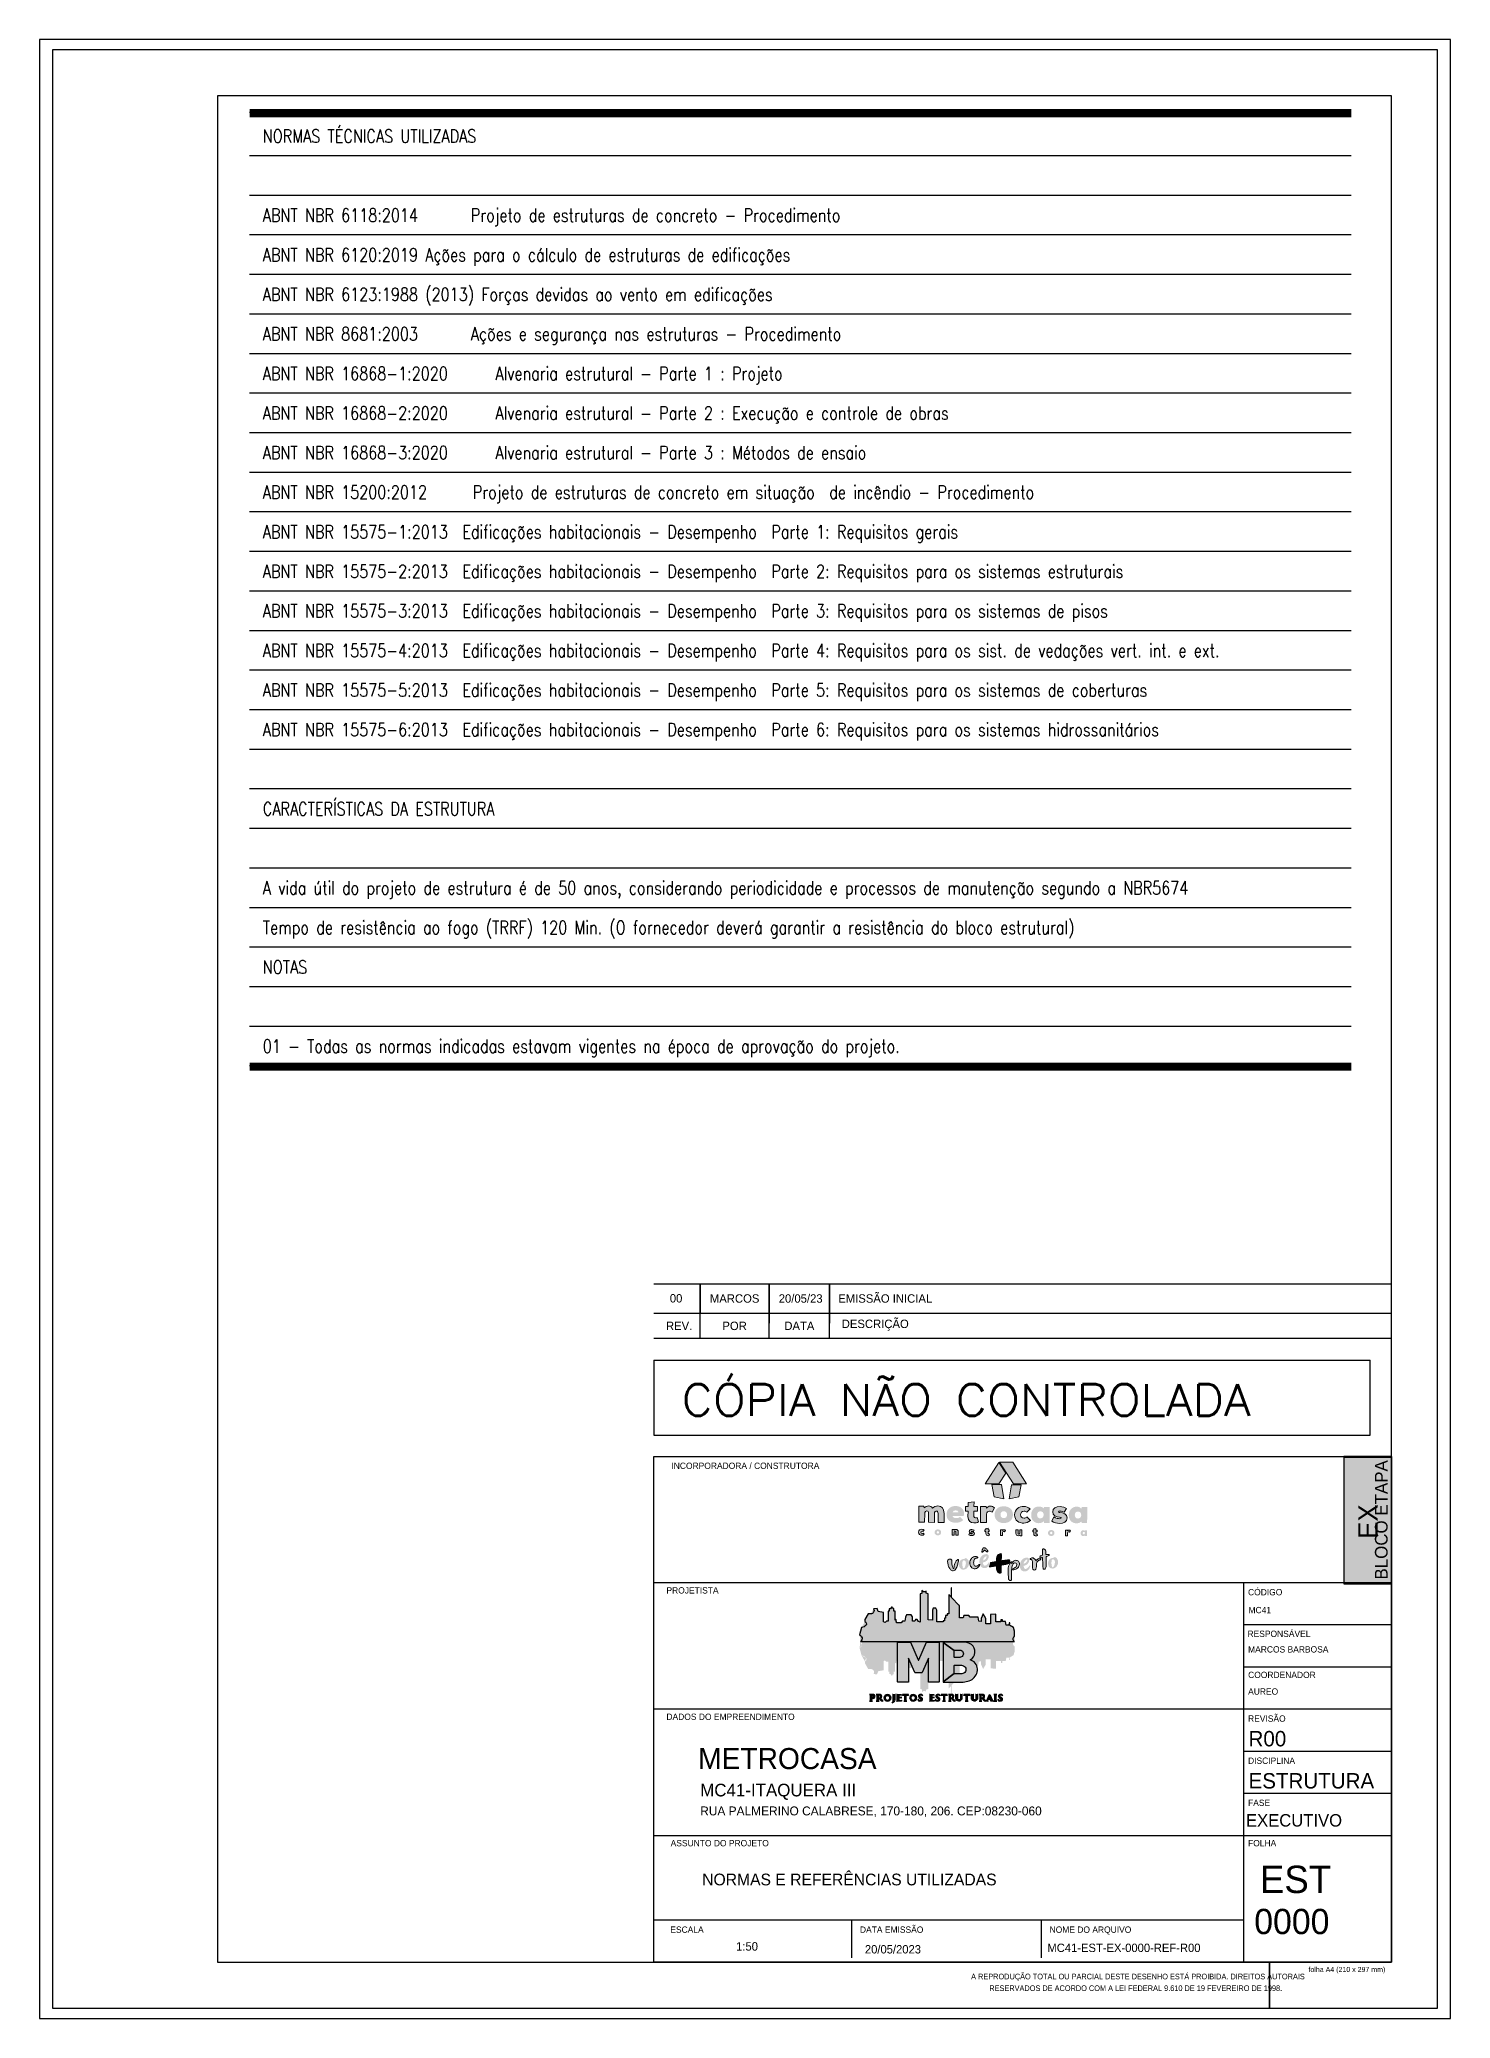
# Paper-space layout 'MC41-EST-EX-0000-REF-R00' of a CAD drawing. Extents: x -2 to 212, y -2 to 299.
# The model-space entities are those that its viewports show. They can reach past a viewport. Long polylines and large blocks are cut down to what shows.
import ezdxf
from ezdxf.enums import TextEntityAlignment as Align

# ---------------------------------------------------------------- set-up
doc = ezdxf.new("R2010")
doc.units = 0
doc.header["$LTSCALE"] = 50
doc.header["$MEASUREMENT"] = 0
doc.linetypes.add('CENTER', pattern=[2, 1.25, -0.25, 0.25, -0.25])
doc.linetypes.add('HIDDEN', pattern=[9.525, 6.35, -3.175])
doc.layers.get('0').update_dxf_attribs({"color": 21, "linetype": 'CONTINUOUS'})
doc.layers.get('Defpoints').update_dxf_attribs({"linetype": 'CONTINUOUS'})
for name, color, linetype in [('_ARQUIVO', 7, 'CONTINUOUS'), ('ARQ-MAR', 2, 'CONTINUOUS'), ('ARQ_CAR', 7, 'CONTINUOUS'), ('ARQ_CAR-TXT', 7, 'CONTINUOUS'), ('ARQ_FOLHA', 7, 'CONTINUOUS'), ('ARQ_TXT-2', 2, 'CONTINUOUS'), ('ARQ_TXT-4', 4, 'CONTINUOUS'), ('ARQ_VISTA 0', 251, 'CONTINUOUS'), ('FLH', 7, 'CONTINUOUS'), ('H7', 1, 'CONTINUOUS'), ('Layer 1', 7, 'CONTINUOUS'), ('Layout', 255, 'CONTINUOUS'), ('PSG-NV1-HTC-251', 251, 'CONTINUOUS'), ('PSG-NV2-FLH-SELO', 1, 'CONTINUOUS'), ('ver', 20, 'CONTINUOUS'), ('xx-folha', 7, 'CONTINUOUS')]:
    doc.layers.add(name, color=color, linetype=linetype)
doc.layers.get('Layout').off()
doc.styles.add('01-MILLEU', font='GOTHIC.TTF')
doc.styles.add('CARIMBO', font='romans.shx', dxfattribs={"height": 30})
doc.styles.add('GENERATED_STYLE_3', font='swiss.ttf')
doc.styles.add('PDG CARIMBO', font='simplex.shx', dxfattribs={"width": 0.8})
doc.styles.add('R300', font='SIMPLEX.SHX', dxfattribs={"width": 1.1, "height": 5.5})

psp = doc.layouts.new('MC41-EST-EX-0000-REF-R00')

# ---------------------------------------------------------------- texts
at = {"layer": '_ARQUIVO', "style": '01-MILLEU'}
psp.add_text('MC41-EST-EX-0000-REF-R00', height=1.2696, dxfattribs=at).set_placement((150.85, 8.52))
at = {"layer": 'ARQ_TXT-2', "insert": (123.18, 9.57), "char_height": 1.27, "width": 58.907, "attachment_point": 1, "style": '01-MILLEU'}
psp.add_mtext('20/05/2023', dxfattribs=at)
at = {"layer": 'PSG-NV1-HTC-251', "insert": (138.03, 7), "char_height": 0.85, "width": 46.657, "attachment_point": 1, "line_spacing_factor": 1.25, "style": 'CARIMBO'}
psp.add_mtext('\\pi23.3285;{\\fArial Narrow|b0|i0|c0|p34;\\P\\pi1.25286;A REPRODUÇÃO TOTAL OU PARCIAL DESTE DESENHO ESTÁ PROIBIDA. DIREITOS AUTORAIS \\P\\pi4.00898;RESERVADOS DE ACORDO COM A LEI FEDERAL 9.610 DE 19 FEVEREIRO DE 1998.}', dxfattribs=at)
at = {"layer": 'xx-folha', "linetype": 'Continuous', "insert": (190.43, 5.76), "char_height": 0.762, "attachment_point": 4, "style": 'GENERATED_STYLE_3'}
psp.add_mtext('\\pt2.286;folha A4 (210 x 297 mm)', dxfattribs=at)

msp = doc.modelspace()

# ---------------------------------------------------------------- texts
at = {"layer": 'FLH', "color": 4, "style": 'PDG CARIMBO', "width": 0.8}
for s, p in [('NORMAS TÉCNICAS UTILIZADAS', (-123481.5, 2412.5)), ('CARACTERÍSTICAS DA ESTRUTURA', (-123481.5, 1902.5)), ('NOTAS', (-123481.5, 1782.5))]:
    msp.add_text(s, height=10, dxfattribs=at).set_placement(p)
at = {"layer": 'FLH', "color": 3, "style": 'PDG CARIMBO', "width": 0.8}
for s, p in [('ABNT NBR 6118:2014     Projeto de estruturas de concreto - Procedimento', (-123481.5, 2352.5)), ('ABNT NBR 6120:2019 Ações para o cálculo de estruturas de edificações', (-123481.5, 2322.5)), ('ABNT NBR 6123:1988 (2013) Forças devidas ao vento em edificações', (-123481.5, 2292.5)), ('ABNT NBR 8681:2003     Ações e segurança nas estruturas - Procedimento', (-123481.5, 2262.5)), ('ABNT NBR 16868-1:2020    Alvenaria estrutural - Parte 1 : Projeto', (-123481.5, 2232.5)), ('ABNT NBR 16868-2:2020    Alvenaria estrutural - Parte 2 : Execução e controle de obras', (-123481.5, 2202.5)), ('ABNT NBR 16868-3:2020    Alvenaria estrutural - Parte 3 : Métodos de ensaio', (-123481.5, 2172.5)), ('ABNT NBR 15200:2012    Projeto de estruturas de concreto em situação  de incêndio - Procedimento', (-123481.5, 2142.5)), ('ABNT NBR 15575-1:2013  Edificações habitacionais - Desempenho  Parte 1: Requisitos gerais', (-123481.5, 2112.5)), ('ABNT NBR 15575-2:2013  Edificações habitacionais - Desempenho  Parte 2: Requisitos para os sistemas estruturais', (-123481.5, 2082.5)), ('ABNT NBR 15575-3:2013  Edificações habitacionais - Desempenho  Parte 3: Requisitos para os sistemas de pisos', (-123481.5, 2052.5)), ('ABNT NBR 15575-4:2013  Edificações habitacionais - Desempenho  Parte 4: Requisitos para os sist. de vedações vert. int. e ext.', (-123481.5, 2022.5)), ('ABNT NBR 15575-5:2013  Edificações habitacionais - Desempenho  Parte 5: Requisitos para os sistemas de coberturas', (-123481.5, 1992.5)), ('ABNT NBR 15575-6:2013  Edificações habitacionais - Desempenho  Parte 6: Requisitos para os sistemas hidrossanitários', (-123481.5, 1962.5)), ('A vida útil do projeto de estrutura é de 50 anos, considerando periodicidade e processos de manutenção segundo a NBR5674 ', (-123481.5, 1842.5)), ('Tempo de resistência ao fogo (TRRF) 120 Min. (O fornecedor deverá garantir a resistência do bloco estrutural)', (-123481.5, 1812.5)), ('01 - Todas as normas indicadas estavam vigentes na época de aprovação do projeto.', (-123481.5, 1722.5))]:
    msp.add_text(s, height=10, dxfattribs=at).set_placement(p)

# ---------------------------------------------------------------- blocks, each defined once
blk = doc.blocks.new('*U12')
at = {"layer": 'ARQ_CAR-TXT', "true_color": 0x58ba48}
h = blk.add_hatch(color=85, dxfattribs=at)
h.dxf.hatch_style = 1
h.paths.add_polyline_path([(-11.28, 0), (0, 0), (0, 30), (-11.28, 30)])
at = {"layer": 'ARQ_CAR', "color": 5}
blk.add_lwpolyline([(-11.28, 0), (0, 0), (0, 30), (-11.28, 30)], close=True, dxfattribs=at)
at = {"layer": 'ARQ_CAR-TXT', "color": 4, "style": '01-MILLEU'}
blk.add_text('EX', height=4.614, rotation=90, dxfattribs=at).set_placement((-3.26, 10.64))
at = {"layer": 'ARQ_TXT-2', "style": '01-MILLEU'}
blk.add_text('EXECUTIVO', height=2.95, dxfattribs=at).set_placement((-34.5, -57.63))
blk = doc.blocks.new('METROCASA')
at = {"layer": 'Layer 1', "true_color": 0xed1c24}
h = blk.add_hatch(color=240, dxfattribs=at)
h.dxf.hatch_style = 2
h.paths.add_polyline_path([(-1.29, 0.86), (-1.02, -0.59), (0.13, -0.85), (-0.13, 0.85)])
h.paths.add_polyline_path([(2.84, 0.94), (1.22, 3.51), (-0.37, 3.52), (1.27, 0.94)])
h.paths.add_polyline_path([(-2.08, 0.96), (-0.44, 0.95), (0.36, 2.19), (-0.45, 3.48)])
h.paths.add_polyline_path([(0.77, -0.85), (1.92, -0.6), (2.21, 0.84), (1.05, 0.84)])
h = blk.add_hatch(color=240, dxfattribs=at)
h.dxf.hatch_style = 2
edge = h.paths.add_edge_path()
edge.add_spline(control_points=[(-1.94, -1.96), (-1.94, -1.96), (-1.98, -1.76), (-1.98, -1.76), (-1.98, -1.76), (-2.62, -1.75), (-2.62, -1.75), (-2.62, -1.75), (-2.63, -3.66), (-2.63, -3.66), (-2.63, -3.66), (-1.92, -3.66), (-1.92, -3.66), (-1.92, -3.66), (-1.91, -2.67), (-1.91, -2.67), (-1.91, -2.42), (-1.76, -2.31), (-1.58, -2.31), (-1.46, -2.31), (-1.38, -2.34), (-1.26, -2.43), (-1.26, -2.43), (-0.98, -1.92), (-0.98, -1.92), (-1.1, -1.79), (-1.28, -1.71), (-1.48, -1.71), (-1.66, -1.71), (-1.84, -1.79), (-1.94, -1.96)], knot_values=[0, 0, 0, 0, 1, 1, 1, 2, 2, 2, 3, 3, 3, 4, 4, 4, 5, 5, 5, 6, 6, 6, 7, 7, 7, 8, 8, 8, 9, 9, 9, 10, 10, 10, 10], degree=3, periodic=0)
edge = h.paths.add_edge_path()
edge.add_spline(control_points=[(-5.6, -1.69), (-6.11, -1.69), (-6.66, -1.99), (-6.66, -2.69), (-6.67, -3.38), (-6.16, -3.68), (-5.56, -3.68), (-5.23, -3.68), (-4.92, -3.58), (-4.69, -3.37), (-4.69, -3.37), (-5.04, -2.98), (-5.04, -2.98), (-5.16, -3.07), (-5.32, -3.13), (-5.53, -3.13), (-5.68, -3.13), (-5.9, -3.06), (-5.95, -2.89), (-5.95, -2.89), (-4.62, -2.89), (-4.62, -2.89), (-4.45, -2.14), (-4.92, -1.69), (-5.6, -1.69)], knot_values=[0, 0, 0, 0, 1, 1, 1, 2, 2, 2, 3, 3, 3, 4, 4, 4, 5, 5, 5, 6, 6, 6, 7, 7, 7, 8, 8, 8, 8], degree=3, periodic=0)
edge = h.paths.add_edge_path()
edge.add_spline(control_points=[(-5.94, -2.43), (-5.89, -2.12), (-5.27, -2.13), (-5.25, -2.43), (-5.25, -2.43), (-5.94, -2.43), (-5.94, -2.43)], knot_values=[0, 0, 0, 0, 1, 1, 1, 2, 2, 2, 2], degree=3, periodic=0)
edge = h.paths.add_edge_path()
edge.add_spline(control_points=[(4.86, -2), (4.76, -1.84), (4.58, -1.75), (4.31, -1.75), (3.75, -1.74), (3.38, -2.17), (3.38, -2.74), (3.37, -3.29), (3.68, -3.69), (4.24, -3.73), (4.45, -3.74), (4.71, -3.67), (4.87, -3.49), (4.87, -3.49), (4.9, -3.7), (4.9, -3.7), (4.9, -3.7), (5.56, -3.7), (5.56, -3.7), (5.56, -3.7), (5.57, -1.8), (5.57, -1.8), (5.57, -1.8), (4.9, -1.79), (4.9, -1.79), (4.9, -1.79), (4.86, -2), (4.86, -2)], knot_values=[0, 0, 0, 0, 1, 1, 1, 2, 2, 2, 3, 3, 3, 4, 4, 4, 5, 5, 5, 6, 6, 6, 7, 7, 7, 8, 8, 8, 9, 9, 9, 9], degree=3, periodic=0)
edge = h.paths.add_edge_path()
edge.add_spline(control_points=[(4.46, -3.16), (4.25, -3.16), (4.08, -3.01), (4.08, -2.74), (4.08, -2.47), (4.25, -2.32), (4.47, -2.32), (4.72, -2.32), (4.86, -2.49), (4.86, -2.74), (4.86, -2.97), (4.7, -3.16), (4.46, -3.16)], knot_values=[0, 0, 0, 0, 1, 1, 1, 2, 2, 2, 3, 3, 3, 4, 4, 4, 4], degree=3, periodic=0)
edge = h.paths.add_edge_path()
edge.add_spline(control_points=[(-7.68, -1.68), (-7.94, -1.68), (-8.15, -1.76), (-8.31, -1.95), (-8.4, -1.77), (-8.59, -1.69), (-8.78, -1.68), (-8.98, -1.68), (-9.19, -1.76), (-9.31, -1.92), (-9.31, -1.92), (-9.36, -1.72), (-9.36, -1.72), (-9.36, -1.72), (-9.95, -1.71), (-9.95, -1.71), (-9.95, -1.71), (-9.96, -3.62), (-9.96, -3.62), (-9.96, -3.62), (-9.26, -3.62), (-9.26, -3.62), (-9.26, -3.62), (-9.25, -2.58), (-9.25, -2.58), (-9.25, -2.37), (-9.12, -2.27), (-9, -2.27), (-8.87, -2.27), (-8.8, -2.35), (-8.8, -2.57), (-8.8, -2.57), (-8.81, -3.62), (-8.81, -3.62), (-8.81, -3.62), (-8.11, -3.63), (-8.11, -3.63), (-8.11, -3.63), (-8.1, -2.58), (-8.1, -2.58), (-8.1, -2.37), (-7.98, -2.29), (-7.86, -2.29), (-7.75, -2.29), (-7.66, -2.37), (-7.66, -2.57), (-7.66, -2.57), (-7.67, -3.63), (-7.67, -3.63), (-7.67, -3.63), (-6.96, -3.63), (-6.96, -3.63), (-6.96, -3.63), (-6.95, -2.57), (-6.95, -2.57), (-6.95, -1.94), (-7.26, -1.68), (-7.68, -1.68)], knot_values=[0, 0, 0, 0, 1, 1, 1, 2, 2, 2, 3, 3, 3, 4, 4, 4, 5, 5, 5, 6, 6, 6, 7, 7, 7, 8, 8, 8, 9, 9, 9, 10, 10, 10, 11, 11, 11, 12, 12, 12, 13, 13, 13, 14, 14, 14, 15, 15, 15, 16, 16, 16, 17, 17, 17, 18, 18, 18, 19, 19, 19, 19], degree=3, periodic=0)
edge = h.paths.add_edge_path()
edge.add_spline(control_points=[(-3.23, -3.11), (-3.34, -3.11), (-3.41, -3.06), (-3.42, -2.93), (-3.42, -2.93), (-3.41, -2.3), (-3.41, -2.3), (-3.41, -2.3), (-2.98, -2.3), (-2.98, -2.3), (-2.98, -2.3), (-2.98, -1.76), (-2.98, -1.76), (-2.98, -1.76), (-3.41, -1.76), (-3.41, -1.76), (-3.41, -1.76), (-3.4, -1.21), (-3.4, -1.21), (-3.4, -1.21), (-4.11, -1.28), (-4.11, -1.28), (-4.11, -1.28), (-4.11, -1.76), (-4.11, -1.76), (-4.11, -1.76), (-4.42, -1.75), (-4.42, -1.75), (-4.42, -1.75), (-4.42, -2.3), (-4.42, -2.3), (-4.42, -2.3), (-4.11, -2.3), (-4.11, -2.3), (-4.11, -2.3), (-4.12, -2.92), (-4.12, -2.92), (-4.13, -3.52), (-3.79, -3.69), (-3.42, -3.7), (-3.22, -3.7), (-3.03, -3.66), (-2.87, -3.57), (-2.87, -3.57), (-3.02, -3.05), (-3.02, -3.05), (-3.08, -3.09), (-3.16, -3.11), (-3.23, -3.11)], knot_values=[0, 0, 0, 0, 1, 1, 1, 2, 2, 2, 3, 3, 3, 4, 4, 4, 5, 5, 5, 6, 6, 6, 7, 7, 7, 8, 8, 8, 9, 9, 9, 10, 10, 10, 11, 11, 11, 12, 12, 12, 13, 13, 13, 14, 14, 14, 15, 15, 15, 16, 16, 16, 16], degree=3, periodic=0)
edge = h.paths.add_edge_path()
edge.add_spline(control_points=[(2.53, -3.13), (2.26, -3.13), (2.12, -2.94), (2.12, -2.74), (2.12, -2.5), (2.27, -2.3), (2.54, -2.3), (2.66, -2.3), (2.77, -2.35), (2.86, -2.44), (2.86, -2.44), (3.24, -2.04), (3.24, -2.04), (3.04, -1.84), (2.77, -1.74), (2.5, -1.74), (1.96, -1.73), (1.43, -2.04), (1.42, -2.73), (1.42, -3.44), (1.94, -3.72), (2.5, -3.72), (2.78, -3.72), (3.06, -3.6), (3.28, -3.4), (3.28, -3.4), (2.88, -2.98), (2.88, -2.98), (2.79, -3.08), (2.66, -3.13), (2.53, -3.13)], knot_values=[0, 0, 0, 0, 1, 1, 1, 2, 2, 2, 3, 3, 3, 4, 4, 4, 5, 5, 5, 6, 6, 6, 7, 7, 7, 8, 8, 8, 9, 9, 9, 10, 10, 10, 10], degree=3, periodic=0)
edge = h.paths.add_edge_path()
edge.add_spline(control_points=[(9.37, -1.82), (9.37, -1.82), (9.33, -2.02), (9.33, -2.02), (9.23, -1.87), (9.04, -1.77), (8.77, -1.77), (8.22, -1.77), (7.85, -2.2), (7.84, -2.76), (7.84, -3.31), (8.15, -3.71), (8.71, -3.75), (8.92, -3.76), (9.17, -3.7), (9.34, -3.51), (9.34, -3.51), (9.37, -3.72), (9.37, -3.72), (9.37, -3.72), (10.02, -3.72), (10.02, -3.72), (10.02, -3.72), (10.03, -1.82), (10.03, -1.82), (10.03, -1.82), (9.37, -1.82), (9.37, -1.82)], knot_values=[0, 0, 0, 0, 1, 1, 1, 2, 2, 2, 3, 3, 3, 4, 4, 4, 5, 5, 5, 6, 6, 6, 7, 7, 7, 8, 8, 8, 9, 9, 9, 9], degree=3, periodic=0)
edge = h.paths.add_edge_path()
edge.add_spline(control_points=[(8.93, -3.18), (8.71, -3.18), (8.55, -3.03), (8.55, -2.76), (8.55, -2.5), (8.72, -2.34), (8.93, -2.35), (9.18, -2.35), (9.32, -2.51), (9.32, -2.77), (9.32, -2.99), (9.17, -3.18), (8.93, -3.18)], knot_values=[0, 0, 0, 0, 1, 1, 1, 2, 2, 2, 3, 3, 3, 4, 4, 4, 4], degree=3, periodic=0)
edge = h.paths.add_edge_path()
edge.add_spline(control_points=[(6.78, -2.48), (6.66, -2.48), (6.63, -2.42), (6.63, -2.39), (6.63, -2.32), (6.7, -2.29), (6.8, -2.3), (6.96, -2.29), (7.18, -2.35), (7.28, -2.41), (7.28, -2.41), (7.58, -1.99), (7.58, -1.99), (7.4, -1.85), (7.12, -1.76), (6.81, -1.76), (6.36, -1.75), (5.93, -1.92), (5.93, -2.38), (5.92, -2.84), (6.37, -2.99), (6.74, -3), (6.88, -3.02), (6.94, -3.05), (6.94, -3.11), (6.94, -3.17), (6.87, -3.2), (6.75, -3.2), (6.59, -3.19), (6.36, -3.18), (6.07, -2.98), (6.07, -2.98), (5.84, -3.5), (5.84, -3.5), (6.05, -3.66), (6.43, -3.75), (6.76, -3.76), (7.22, -3.76), (7.65, -3.58), (7.65, -3.11), (7.65, -2.61), (7.17, -2.49), (6.78, -2.48)], knot_values=[0, 0, 0, 0, 1, 1, 1, 2, 2, 2, 3, 3, 3, 4, 4, 4, 5, 5, 5, 6, 6, 6, 7, 7, 7, 8, 8, 8, 9, 9, 9, 10, 10, 10, 11, 11, 11, 12, 12, 12, 13, 13, 13, 14, 14, 14, 14], degree=3, periodic=0)
edge = h.paths.add_edge_path()
edge.add_spline(control_points=[(0.13, -1.72), (-0.42, -1.72), (-0.95, -2.01), (-0.96, -2.72), (-0.96, -3.41), (-0.42, -3.71), (0.12, -3.72), (0.66, -3.72), (1.21, -3.42), (1.22, -2.73), (1.22, -2.03), (0.7, -1.73), (0.13, -1.72)], knot_values=[0, 0, 0, 0, 1, 1, 1, 2, 2, 2, 3, 3, 3, 4, 4, 4, 4], degree=3, periodic=0)
edge = h.paths.add_edge_path()
edge.add_spline(control_points=[(0.13, -3.13), (-0.12, -3.13), (-0.27, -2.94), (-0.26, -2.72), (-0.26, -2.5), (-0.12, -2.3), (0.13, -2.31), (0.38, -2.31), (0.52, -2.5), (0.52, -2.72), (0.52, -2.96), (0.37, -3.14), (0.13, -3.13)], knot_values=[0, 0, 0, 0, 1, 1, 1, 2, 2, 2, 3, 3, 3, 4, 4, 4, 4], degree=3, periodic=0)
at = {"layer": 'Layer 1', "true_color": 0x404041}
h = blk.add_hatch(color=250, dxfattribs=at)
h.dxf.hatch_style = 2
edge = h.paths.add_edge_path()
edge.add_spline(control_points=[(-3.66, -4.74), (-3.71, -4.74), (-3.72, -4.72), (-3.72, -4.71), (-3.72, -4.68), (-3.69, -4.68), (-3.66, -4.68), (-3.6, -4.68), (-3.52, -4.7), (-3.48, -4.72), (-3.48, -4.72), (-3.38, -4.57), (-3.38, -4.57), (-3.44, -4.52), (-3.54, -4.48), (-3.65, -4.48), (-3.81, -4.48), (-3.97, -4.54), (-3.97, -4.71), (-3.97, -4.87), (-3.81, -4.92), (-3.68, -4.93), (-3.63, -4.93), (-3.61, -4.94), (-3.61, -4.97), (-3.61, -4.99), (-3.63, -5), (-3.68, -5), (-3.73, -5), (-3.81, -4.99), (-3.92, -4.92), (-3.92, -4.92), (-4, -5.11), (-4, -5.11), (-3.92, -5.16), (-3.79, -5.2), (-3.67, -5.2), (-3.51, -5.2), (-3.36, -5.14), (-3.35, -4.97), (-3.35, -4.79), (-3.52, -4.75), (-3.66, -4.74)], knot_values=[0, 0, 0, 0, 1, 1, 1, 2, 2, 2, 3, 3, 3, 4, 4, 4, 5, 5, 5, 6, 6, 6, 7, 7, 7, 8, 8, 8, 9, 9, 9, 10, 10, 10, 11, 11, 11, 12, 12, 12, 13, 13, 13, 14, 14, 14, 14], degree=3, periodic=0)
edge = h.paths.add_edge_path()
edge.add_spline(control_points=[(-5.55, -4.47), (-5.62, -4.47), (-5.7, -4.5), (-5.76, -4.56), (-5.76, -4.56), (-5.77, -4.49), (-5.77, -4.49), (-5.77, -4.49), (-6, -4.49), (-6, -4.49), (-6, -4.49), (-6, -5.17), (-6, -5.17), (-6, -5.17), (-5.75, -5.17), (-5.75, -5.17), (-5.75, -5.17), (-5.75, -4.81), (-5.75, -4.81), (-5.75, -4.72), (-5.69, -4.68), (-5.63, -4.68), (-5.58, -4.68), (-5.54, -4.71), (-5.54, -4.79), (-5.54, -4.79), (-5.54, -5.17), (-5.54, -5.17), (-5.54, -5.17), (-5.29, -5.17), (-5.29, -5.17), (-5.29, -5.17), (-5.28, -4.79), (-5.28, -4.79), (-5.28, -4.55), (-5.4, -4.48), (-5.55, -4.47)], knot_values=[0, 0, 0, 0, 1, 1, 1, 2, 2, 2, 3, 3, 3, 4, 4, 4, 5, 5, 5, 6, 6, 6, 7, 7, 7, 8, 8, 8, 9, 9, 9, 10, 10, 10, 11, 11, 11, 12, 12, 12, 12], degree=3, periodic=0)
edge = h.paths.add_edge_path()
edge.add_spline(control_points=[(-7.69, -4.46), (-7.89, -4.46), (-8.08, -4.57), (-8.08, -4.82), (-8.08, -5.06), (-7.89, -5.17), (-7.69, -5.17), (-7.5, -5.18), (-7.3, -5.07), (-7.3, -4.82), (-7.3, -4.57), (-7.49, -4.47), (-7.69, -4.46)], knot_values=[0, 0, 0, 0, 1, 1, 1, 2, 2, 2, 3, 3, 3, 4, 4, 4, 4], degree=3, periodic=0)
edge = h.paths.add_edge_path()
edge.add_spline(control_points=[(-7.69, -4.97), (-7.78, -4.97), (-7.83, -4.9), (-7.83, -4.82), (-7.83, -4.74), (-7.78, -4.67), (-7.69, -4.67), (-7.6, -4.67), (-7.55, -4.74), (-7.55, -4.82), (-7.55, -4.9), (-7.61, -4.97), (-7.69, -4.97)], knot_values=[0, 0, 0, 0, 1, 1, 1, 2, 2, 2, 3, 3, 3, 4, 4, 4, 4], degree=3, periodic=0)
edge = h.paths.add_edge_path()
edge.add_spline(control_points=[(-9.57, -4.95), (-9.67, -4.95), (-9.72, -4.88), (-9.72, -4.81), (-9.72, -4.73), (-9.67, -4.66), (-9.57, -4.66), (-9.53, -4.66), (-9.49, -4.67), (-9.46, -4.71), (-9.46, -4.71), (-9.32, -4.56), (-9.32, -4.56), (-9.39, -4.49), (-9.49, -4.45), (-9.59, -4.45), (-9.78, -4.45), (-9.97, -4.56), (-9.97, -4.81), (-9.97, -5.06), (-9.78, -5.16), (-9.59, -5.16), (-9.48, -5.16), (-9.39, -5.12), (-9.3, -5.05), (-9.3, -5.05), (-9.45, -4.9), (-9.45, -4.9), (-9.48, -4.93), (-9.53, -4.95), (-9.57, -4.95)], knot_values=[0, 0, 0, 0, 1, 1, 1, 2, 2, 2, 3, 3, 3, 4, 4, 4, 5, 5, 5, 6, 6, 6, 7, 7, 7, 8, 8, 8, 9, 9, 9, 10, 10, 10, 10], degree=3, periodic=0)
edge = h.paths.add_edge_path()
edge.add_spline(control_points=[(-1.68, -5), (-1.72, -5), (-1.74, -4.98), (-1.74, -4.93), (-1.74, -4.93), (-1.74, -4.71), (-1.74, -4.71), (-1.74, -4.71), (-1.59, -4.71), (-1.59, -4.71), (-1.59, -4.71), (-1.59, -4.52), (-1.59, -4.52), (-1.59, -4.52), (-1.74, -4.52), (-1.74, -4.52), (-1.74, -4.52), (-1.74, -4.32), (-1.74, -4.32), (-1.74, -4.32), (-1.99, -4.34), (-1.99, -4.34), (-1.99, -4.34), (-1.99, -4.51), (-1.99, -4.51), (-1.99, -4.51), (-2.1, -4.51), (-2.1, -4.51), (-2.1, -4.51), (-2.1, -4.71), (-2.1, -4.71), (-2.1, -4.71), (-1.99, -4.71), (-1.99, -4.71), (-1.99, -4.71), (-1.99, -4.93), (-1.99, -4.93), (-2, -5.14), (-1.88, -5.21), (-1.74, -5.21), (-1.67, -5.21), (-1.61, -5.19), (-1.55, -5.16), (-1.55, -5.16), (-1.6, -4.97), (-1.6, -4.97), (-1.62, -4.99), (-1.65, -5), (-1.68, -5)], knot_values=[0, 0, 0, 0, 1, 1, 1, 2, 2, 2, 3, 3, 3, 4, 4, 4, 5, 5, 5, 6, 6, 6, 7, 7, 7, 8, 8, 8, 9, 9, 9, 10, 10, 10, 11, 11, 11, 12, 12, 12, 13, 13, 13, 14, 14, 14, 15, 15, 15, 16, 16, 16, 16], degree=3, periodic=0)
edge = h.paths.add_edge_path()
edge.add_spline(control_points=[(9.78, -4.57), (9.78, -4.57), (9.77, -4.65), (9.77, -4.65), (9.73, -4.59), (9.66, -4.56), (9.57, -4.56), (9.37, -4.56), (9.24, -4.71), (9.24, -4.91), (9.24, -5.11), (9.35, -5.25), (9.55, -5.26), (9.62, -5.27), (9.71, -5.24), (9.77, -5.18), (9.77, -5.18), (9.78, -5.25), (9.78, -5.25), (9.78, -5.25), (10.01, -5.25), (10.01, -5.25), (10.01, -5.25), (10.02, -4.57), (10.02, -4.57), (10.02, -4.57), (9.78, -4.57), (9.78, -4.57)], knot_values=[0, 0, 0, 0, 1, 1, 1, 2, 2, 2, 3, 3, 3, 4, 4, 4, 5, 5, 5, 6, 6, 6, 7, 7, 7, 8, 8, 8, 9, 9, 9, 9], degree=3, periodic=0)
edge = h.paths.add_edge_path()
edge.add_spline(control_points=[(9.62, -5.06), (9.55, -5.06), (9.49, -5), (9.49, -4.91), (9.49, -4.82), (9.55, -4.76), (9.62, -4.76), (9.71, -4.76), (9.76, -4.82), (9.76, -4.91), (9.76, -4.99), (9.71, -5.06), (9.62, -5.06)], knot_values=[0, 0, 0, 0, 1, 1, 1, 2, 2, 2, 3, 3, 3, 4, 4, 4, 4], degree=3, periodic=0)
edge = h.paths.add_edge_path()
edge.add_spline(control_points=[(7.69, -4.64), (7.69, -4.64), (7.68, -4.56), (7.68, -4.56), (7.68, -4.56), (7.45, -4.56), (7.45, -4.56), (7.45, -4.56), (7.45, -5.24), (7.45, -5.24), (7.45, -5.24), (7.7, -5.24), (7.7, -5.24), (7.7, -5.24), (7.7, -4.89), (7.7, -4.89), (7.7, -4.8), (7.76, -4.76), (7.82, -4.76), (7.86, -4.76), (7.89, -4.77), (7.93, -4.8), (7.93, -4.8), (8.04, -4.62), (8.04, -4.62), (7.99, -4.57), (7.93, -4.55), (7.86, -4.55), (7.79, -4.55), (7.73, -4.57), (7.69, -4.64)], knot_values=[0, 0, 0, 0, 1, 1, 1, 2, 2, 2, 3, 3, 3, 4, 4, 4, 5, 5, 5, 6, 6, 6, 7, 7, 7, 8, 8, 8, 9, 9, 9, 10, 10, 10, 10], degree=3, periodic=0)
edge = h.paths.add_edge_path()
edge.add_spline(control_points=[(5.76, -4.54), (5.56, -4.54), (5.37, -4.64), (5.37, -4.89), (5.37, -5.14), (5.56, -5.24), (5.75, -5.25), (5.95, -5.25), (6.14, -5.14), (6.14, -4.89), (6.15, -4.65), (5.96, -4.54), (5.76, -4.54)], knot_values=[0, 0, 0, 0, 1, 1, 1, 2, 2, 2, 3, 3, 3, 4, 4, 4, 4], degree=3, periodic=0)
edge = h.paths.add_edge_path()
edge.add_spline(control_points=[(5.76, -5.04), (5.67, -5.04), (5.62, -4.97), (5.62, -4.89), (5.62, -4.81), (5.67, -4.74), (5.76, -4.74), (5.85, -4.74), (5.9, -4.81), (5.9, -4.89), (5.9, -4.97), (5.84, -5.04), (5.76, -5.04)], knot_values=[0, 0, 0, 0, 1, 1, 1, 2, 2, 2, 3, 3, 3, 4, 4, 4, 4], degree=3, periodic=0)
edge = h.paths.add_edge_path()
edge.add_spline(control_points=[(4, -5.03), (3.96, -5.03), (3.94, -5.01), (3.93, -4.96), (3.93, -4.96), (3.94, -4.74), (3.94, -4.74), (3.94, -4.74), (4.09, -4.74), (4.09, -4.74), (4.09, -4.74), (4.09, -4.55), (4.09, -4.55), (4.09, -4.55), (3.94, -4.55), (3.94, -4.55), (3.94, -4.55), (3.94, -4.35), (3.94, -4.35), (3.94, -4.35), (3.69, -4.38), (3.69, -4.38), (3.69, -4.38), (3.69, -4.54), (3.69, -4.54), (3.69, -4.54), (3.58, -4.54), (3.58, -4.54), (3.58, -4.54), (3.58, -4.74), (3.58, -4.74), (3.58, -4.74), (3.69, -4.74), (3.69, -4.74), (3.69, -4.74), (3.68, -4.96), (3.68, -4.96), (3.68, -5.17), (3.8, -5.24), (3.93, -5.24), (4, -5.24), (4.07, -5.22), (4.13, -5.19), (4.13, -5.19), (4.08, -5), (4.08, -5), (4.05, -5.02), (4.03, -5.03), (4, -5.03)], knot_values=[0, 0, 0, 0, 1, 1, 1, 2, 2, 2, 3, 3, 3, 4, 4, 4, 5, 5, 5, 6, 6, 6, 7, 7, 7, 8, 8, 8, 9, 9, 9, 10, 10, 10, 11, 11, 11, 12, 12, 12, 13, 13, 13, 14, 14, 14, 15, 15, 15, 16, 16, 16, 16], degree=3, periodic=0)
edge = h.paths.add_edge_path()
edge.add_spline(control_points=[(2.03, -4.89), (2.03, -4.98), (1.97, -5.02), (1.91, -5.02), (1.87, -5.02), (1.82, -4.99), (1.82, -4.9), (1.82, -4.9), (1.82, -4.53), (1.82, -4.53), (1.82, -4.53), (1.57, -4.53), (1.57, -4.53), (1.57, -4.53), (1.57, -4.9), (1.57, -4.9), (1.57, -5.15), (1.69, -5.22), (1.83, -5.22), (1.9, -5.23), (1.99, -5.2), (2.05, -5.14), (2.05, -5.14), (2.06, -5.21), (2.06, -5.21), (2.06, -5.21), (2.28, -5.21), (2.28, -5.21), (2.28, -5.21), (2.28, -4.53), (2.28, -4.53), (2.28, -4.53), (2.03, -4.53), (2.03, -4.53), (2.03, -4.53), (2.03, -4.89), (2.03, -4.89)], knot_values=[0, 0, 0, 0, 1, 1, 1, 2, 2, 2, 3, 3, 3, 4, 4, 4, 5, 5, 5, 6, 6, 6, 7, 7, 7, 8, 8, 8, 9, 9, 9, 10, 10, 10, 11, 11, 11, 12, 12, 12, 12], degree=3, periodic=0)
edge = h.paths.add_edge_path()
edge.add_spline(control_points=[(-0.02, -4.59), (-0.02, -4.59), (-0.04, -4.52), (-0.04, -4.52), (-0.04, -4.52), (-0.26, -4.52), (-0.26, -4.52), (-0.26, -4.52), (-0.27, -5.2), (-0.27, -5.2), (-0.27, -5.2), (-0.02, -5.2), (-0.02, -5.2), (-0.02, -5.2), (-0.01, -4.85), (-0.01, -4.85), (-0.01, -4.76), (0.04, -4.72), (0.1, -4.72), (0.15, -4.72), (0.18, -4.73), (0.22, -4.76), (0.22, -4.76), (0.32, -4.58), (0.32, -4.58), (0.28, -4.53), (0.21, -4.51), (0.14, -4.5), (0.08, -4.5), (0.01, -4.53), (-0.02, -4.59)], knot_values=[0, 0, 0, 0, 1, 1, 1, 2, 2, 2, 3, 3, 3, 4, 4, 4, 5, 5, 5, 6, 6, 6, 7, 7, 7, 8, 8, 8, 9, 9, 9, 10, 10, 10, 10], degree=3, periodic=0)
h = blk.add_hatch(color=250, dxfattribs=at)
h.dxf.hatch_style = 2
edge = h.paths.add_edge_path()
edge.add_spline(control_points=[(-2.43, -7.17), (-2.4, -7.16), (-2.38, -7.15), (-2.36, -7.14), (-2.33, -7.13), (-2.31, -7.11), (-2.3, -7.09), (-2.28, -7.07), (-2.26, -7.04), (-2.24, -7.01), (-2.22, -6.98), (-2.2, -6.95), (-2.17, -6.92), (-2.15, -6.93), (-2.11, -6.95), (-2.08, -6.98), (-2.05, -7.01), (-2.01, -7.04), (-1.98, -7.06), (-1.94, -7.09), (-1.9, -7.11), (-1.87, -7.13), (-1.84, -7.14), (-1.81, -7.14), (-1.78, -7.12), (-1.75, -7.1), (-1.75, -7.07), (-1.76, -7.02), (-1.78, -6.98), (-1.8, -6.94), (-1.84, -6.89), (-1.87, -6.84), (-1.91, -6.8), (-1.96, -6.76), (-2, -6.72), (-2.04, -6.69), (-2.07, -6.68), (-2.11, -6.66), (-2.15, -6.65), (-2.18, -6.64), (-2.21, -6.64), (-2.24, -6.64), (-2.26, -6.65), (-2.29, -6.66), (-2.31, -6.68), (-2.33, -6.71), (-2.35, -6.73), (-2.36, -6.77), (-2.38, -6.82), (-2.4, -6.84), (-2.41, -6.87), (-2.43, -6.91), (-2.44, -6.95), (-2.46, -6.99), (-2.47, -7.03), (-2.48, -7.07), (-2.48, -7.11), (-2.48, -7.14), (-2.47, -7.16), (-2.46, -7.18), (-2.43, -7.17)], knot_values=[0, 0, 0, 0, 1, 1, 1, 2, 2, 2, 3, 3, 3, 4, 4, 4, 5, 5, 5, 6, 6, 6, 7, 7, 7, 8, 8, 8, 9, 9, 9, 10, 10, 10, 11, 11, 11, 12, 12, 12, 13, 13, 13, 14, 14, 14, 15, 15, 15, 16, 16, 16, 17, 17, 17, 18, 18, 18, 19, 19, 19, 20, 20, 20, 20], degree=3, periodic=0)
edge = h.paths.add_edge_path()
edge.add_spline(control_points=[(-5.26, -8.04), (-5.28, -8.03), (-5.33, -8.05), (-5.4, -8.1), (-5.49, -8.17), (-5.55, -8.25), (-5.6, -8.35), (-5.65, -8.45), (-5.69, -8.55), (-5.71, -8.65), (-5.74, -8.76), (-5.76, -8.85), (-5.77, -8.93), (-5.78, -9.02), (-5.8, -9.07), (-5.81, -9.1), (-5.83, -9.13), (-5.85, -9.12), (-5.88, -9.08), (-5.91, -9.04), (-5.94, -8.98), (-5.97, -8.89), (-6, -8.8), (-6.02, -8.7), (-6.04, -8.57), (-6.05, -8.44), (-6.05, -8.3), (-6.03, -8.14), (-6.03, -8.11), (-6.04, -8.08), (-6.06, -8.06), (-6.09, -8.03), (-6.12, -8.01), (-6.16, -8), (-6.2, -7.98), (-6.25, -7.98), (-6.3, -7.98), (-6.35, -7.99), (-6.4, -8), (-6.45, -8.03), (-6.48, -8.05), (-6.5, -8.08), (-6.52, -8.13), (-6.53, -8.18), (-6.53, -8.24), (-6.53, -8.31), (-6.53, -8.38), (-6.52, -8.45), (-6.5, -8.52), (-6.49, -8.6), (-6.47, -8.67), (-6.45, -8.74), (-6.43, -8.81), (-6.41, -8.87), (-6.39, -8.93), (-6.36, -8.98), (-6.34, -9.03), (-6.32, -9.05), (-6.29, -9.1), (-6.26, -9.14), (-6.23, -9.18), (-6.19, -9.23), (-6.16, -9.27), (-6.11, -9.3), (-6.07, -9.34), (-6.02, -9.36), (-5.96, -9.37), (-5.9, -9.38), (-5.83, -9.38), (-5.75, -9.35), (-5.71, -9.34), (-5.67, -9.31), (-5.63, -9.25), (-5.58, -9.19), (-5.54, -9.12), (-5.51, -9.05), (-5.47, -8.98), (-5.44, -8.9), (-5.41, -8.82), (-5.38, -8.74), (-5.36, -8.67), (-5.34, -8.61), (-5.32, -8.53), (-5.29, -8.44), (-5.27, -8.36), (-5.25, -8.27), (-5.23, -8.2), (-5.23, -8.15), (-5.22, -8.09), (-5.23, -8.06), (-5.26, -8.04)], knot_values=[0, 0, 0, 0, 1, 1, 1, 2, 2, 2, 3, 3, 3, 4, 4, 4, 5, 5, 5, 6, 6, 6, 7, 7, 7, 8, 8, 8, 9, 9, 9, 10, 10, 10, 11, 11, 11, 12, 12, 12, 13, 13, 13, 14, 14, 14, 15, 15, 15, 16, 16, 16, 17, 17, 17, 18, 18, 18, 19, 19, 19, 20, 20, 20, 21, 21, 21, 22, 22, 22, 23, 23, 23, 24, 24, 24, 25, 25, 25, 26, 26, 26, 27, 27, 27, 28, 28, 28, 29, 29, 29, 30, 30, 30, 30], degree=3, periodic=0)
edge = h.paths.add_edge_path()
edge.add_spline(control_points=[(-1.57, -8.39), (-1.57, -8.35), (-1.58, -8.33), (-1.6, -8.33), (-1.62, -8.34), (-1.64, -8.36), (-1.66, -8.39), (-1.68, -8.43), (-1.71, -8.47), (-1.75, -8.52), (-1.78, -8.56), (-1.82, -8.61), (-1.87, -8.65), (-1.92, -8.7), (-1.99, -8.73), (-2.07, -8.75), (-2.11, -8.76), (-2.14, -8.76), (-2.17, -8.75), (-2.19, -8.74), (-2.22, -8.73), (-2.24, -8.72), (-2.26, -8.7), (-2.27, -8.68), (-2.28, -8.66), (-2.3, -8.64), (-2.31, -8.61), (-2.31, -8.59), (-2.33, -8.53), (-2.34, -8.45), (-2.33, -8.37), (-2.27, -8.37), (-2.2, -8.36), (-2.14, -8.33), (-2.08, -8.31), (-2.02, -8.28), (-1.96, -8.23), (-1.89, -8.19), (-1.83, -8.12), (-1.77, -8.03), (-1.71, -7.95), (-1.68, -7.87), (-1.66, -7.8), (-1.65, -7.72), (-1.65, -7.65), (-1.67, -7.59), (-1.69, -7.53), (-1.72, -7.48), (-1.77, -7.45), (-1.81, -7.41), (-1.87, -7.39), (-1.93, -7.39), (-2, -7.4), (-2.06, -7.41), (-2.13, -7.43), (-2.2, -7.44), (-2.26, -7.47), (-2.32, -7.5), (-2.38, -7.53), (-2.44, -7.57), (-2.49, -7.62), (-2.54, -7.67), (-2.58, -7.72), (-2.62, -7.78), (-2.66, -7.87), (-2.7, -7.94), (-2.72, -8.02), (-2.74, -8.1), (-2.75, -8.16), (-2.76, -8.22), (-2.77, -8.29), (-2.77, -8.36), (-2.76, -8.42), (-2.75, -8.52), (-2.72, -8.62), (-2.68, -8.71), (-2.65, -8.78), (-2.6, -8.86), (-2.54, -8.92), (-2.47, -8.99), (-2.39, -9.03), (-2.28, -9.05), (-2.17, -9.07), (-2.07, -9.07), (-1.98, -9.04), (-1.9, -9.01), (-1.83, -8.97), (-1.78, -8.91), (-1.72, -8.86), (-1.68, -8.8), (-1.64, -8.73), (-1.61, -8.66), (-1.59, -8.6), (-1.58, -8.54), (-1.57, -8.48), (-1.56, -8.43), (-1.57, -8.39)], knot_values=[0, 0, 0, 0, 1, 1, 1, 2, 2, 2, 3, 3, 3, 4, 4, 4, 5, 5, 5, 6, 6, 6, 7, 7, 7, 8, 8, 8, 9, 9, 9, 10, 10, 10, 11, 11, 11, 12, 12, 12, 13, 13, 13, 14, 14, 14, 15, 15, 15, 16, 16, 16, 17, 17, 17, 18, 18, 18, 19, 19, 19, 20, 20, 20, 21, 21, 21, 22, 22, 22, 23, 23, 23, 24, 24, 24, 25, 25, 25, 26, 26, 26, 27, 27, 27, 28, 28, 28, 29, 29, 29, 30, 30, 30, 31, 31, 31, 32, 32, 32, 32], degree=3, periodic=0)
edge = h.paths.add_edge_path()
edge.add_spline(control_points=[(-2.31, -8.07), (-2.31, -8.04), (-2.3, -8.01), (-2.29, -7.98), (-2.27, -7.95), (-2.25, -7.9), (-2.23, -7.85), (-2.2, -7.81), (-2.17, -7.77), (-2.14, -7.75), (-2.1, -7.72), (-2.07, -7.7), (-2.03, -7.69), (-1.99, -7.67), (-1.95, -7.66), (-1.91, -7.65), (-1.9, -7.67), (-1.91, -7.7), (-1.91, -7.72), (-1.92, -7.75), (-1.93, -7.78), (-1.94, -7.81), (-1.95, -7.85), (-1.97, -7.89), (-2.01, -7.94), (-2.04, -7.99), (-2.07, -8.02), (-2.11, -8.05), (-2.15, -8.07), (-2.18, -8.09), (-2.21, -8.1), (-2.25, -8.11), (-2.29, -8.12), (-2.32, -8.13), (-2.32, -8.11), (-2.32, -8.09), (-2.31, -8.07)], knot_values=[0, 0, 0, 0, 1, 1, 1, 2, 2, 2, 3, 3, 3, 4, 4, 4, 5, 5, 5, 6, 6, 6, 7, 7, 7, 8, 8, 8, 9, 9, 9, 10, 10, 10, 11, 11, 11, 12, 12, 12, 12], degree=3, periodic=0)
edge = h.paths.add_edge_path()
edge.add_spline(control_points=[(-4.11, -8.09), (-4.16, -8), (-4.24, -7.93), (-4.34, -7.88), (-4.36, -7.87), (-4.38, -7.87), (-4.39, -7.87), (-4.4, -7.88), (-4.41, -7.89), (-4.43, -7.9), (-4.45, -7.92), (-4.48, -7.93), (-4.52, -7.95), (-4.57, -7.97), (-4.64, -7.99), (-4.74, -8), (-4.84, -8.02), (-4.93, -8.06), (-5, -8.14), (-5.07, -8.21), (-5.12, -8.29), (-5.15, -8.39), (-5.18, -8.48), (-5.2, -8.59), (-5.19, -8.69), (-5.18, -8.8), (-5.16, -8.89), (-5.11, -8.98), (-5.06, -9.06), (-5, -9.13), (-4.91, -9.18), (-4.82, -9.23), (-4.72, -9.25), (-4.59, -9.24), (-4.49, -9.22), (-4.4, -9.19), (-4.32, -9.13), (-4.24, -9.07), (-4.18, -9), (-4.12, -8.92), (-4.07, -8.84), (-4.03, -8.75), (-4.01, -8.65), (-3.99, -8.55), (-3.99, -8.45), (-4, -8.36), (-4.02, -8.26), (-4.05, -8.17), (-4.11, -8.09)], knot_values=[0, 0, 0, 0, 1, 1, 1, 2, 2, 2, 3, 3, 3, 4, 4, 4, 5, 5, 5, 6, 6, 6, 7, 7, 7, 8, 8, 8, 9, 9, 9, 10, 10, 10, 11, 11, 11, 12, 12, 12, 13, 13, 13, 14, 14, 14, 15, 15, 15, 16, 16, 16, 16], degree=3, periodic=0)
edge = h.paths.add_edge_path()
edge.add_spline(control_points=[(-4.4, -8.7), (-4.42, -8.76), (-4.44, -8.82), (-4.46, -8.88), (-4.48, -8.94), (-4.51, -8.98), (-4.54, -9.02), (-4.57, -9.06), (-4.6, -9.08), (-4.63, -9.09), (-4.66, -9.1), (-4.68, -9.08), (-4.7, -9.05), (-4.73, -9.01), (-4.74, -8.96), (-4.76, -8.9), (-4.77, -8.84), (-4.77, -8.77), (-4.78, -8.7), (-4.78, -8.62), (-4.78, -8.55), (-4.78, -8.48), (-4.78, -8.41), (-4.77, -8.36), (-4.76, -8.3), (-4.75, -8.25), (-4.74, -8.22), (-4.73, -8.21), (-4.68, -8.16), (-4.64, -8.14), (-4.6, -8.14), (-4.55, -8.14), (-4.5, -8.17), (-4.44, -8.23), (-4.41, -8.25), (-4.4, -8.29), (-4.39, -8.34), (-4.37, -8.39), (-4.37, -8.44), (-4.37, -8.5), (-4.38, -8.57), (-4.39, -8.63), (-4.4, -8.7)], knot_values=[0, 0, 0, 0, 1, 1, 1, 2, 2, 2, 3, 3, 3, 4, 4, 4, 5, 5, 5, 6, 6, 6, 7, 7, 7, 8, 8, 8, 9, 9, 9, 10, 10, 10, 11, 11, 11, 12, 12, 12, 13, 13, 13, 14, 14, 14, 14], degree=3, periodic=0)
edge = h.paths.add_edge_path()
edge.add_spline(control_points=[(-2.78, -8.64), (-2.8, -8.64), (-2.82, -8.66), (-2.85, -8.69), (-2.88, -8.72), (-2.92, -8.74), (-2.96, -8.77), (-3, -8.79), (-3.05, -8.81), (-3.1, -8.82), (-3.15, -8.84), (-3.21, -8.83), (-3.28, -8.81), (-3.32, -8.8), (-3.36, -8.77), (-3.39, -8.72), (-3.41, -8.67), (-3.43, -8.6), (-3.44, -8.53), (-3.45, -8.46), (-3.45, -8.39), (-3.44, -8.31), (-3.43, -8.23), (-3.41, -8.15), (-3.39, -8.08), (-3.36, -8.01), (-3.32, -7.96), (-3.27, -7.93), (-3.23, -7.9), (-3.18, -7.88), (-3.13, -7.87), (-3.09, -7.86), (-3.05, -7.86), (-3.01, -7.86), (-2.98, -7.86), (-2.96, -7.86), (-2.95, -7.85), (-2.94, -7.83), (-2.95, -7.8), (-2.98, -7.76), (-3.02, -7.73), (-3.06, -7.7), (-3.12, -7.68), (-3.18, -7.67), (-3.25, -7.66), (-3.33, -7.67), (-3.41, -7.68), (-3.49, -7.72), (-3.58, -7.79), (-3.67, -7.86), (-3.74, -7.94), (-3.79, -8.03), (-3.84, -8.12), (-3.87, -8.21), (-3.89, -8.3), (-3.9, -8.39), (-3.9, -8.48), (-3.89, -8.57), (-3.88, -8.66), (-3.85, -8.74), (-3.82, -8.82), (-3.78, -8.89), (-3.73, -8.96), (-3.68, -9.01), (-3.62, -9.06), (-3.56, -9.1), (-3.49, -9.12), (-3.41, -9.14), (-3.34, -9.15), (-3.27, -9.14), (-3.21, -9.13), (-3.15, -9.11), (-3.09, -9.09), (-3.03, -9.06), (-2.98, -9.02), (-2.93, -8.98), (-2.89, -8.94), (-2.85, -8.9), (-2.82, -8.86), (-2.76, -8.78), (-2.73, -8.72), (-2.72, -8.68), (-2.72, -8.63), (-2.74, -8.62), (-2.78, -8.64)], knot_values=[0, 0, 0, 0, 1, 1, 1, 2, 2, 2, 3, 3, 3, 4, 4, 4, 5, 5, 5, 6, 6, 6, 7, 7, 7, 8, 8, 8, 9, 9, 9, 10, 10, 10, 11, 11, 11, 12, 12, 12, 13, 13, 13, 14, 14, 14, 15, 15, 15, 16, 16, 16, 17, 17, 17, 18, 18, 18, 19, 19, 19, 20, 20, 20, 21, 21, 21, 22, 22, 22, 23, 23, 23, 24, 24, 24, 25, 25, 25, 26, 26, 26, 27, 27, 27, 28, 28, 28, 28], degree=3, periodic=0)
h = blk.add_hatch(color=250, dxfattribs=at)
h.dxf.hatch_style = 2
edge = h.paths.add_edge_path()
edge.add_spline(control_points=[(3.23, -8.73), (3.21, -8.72), (3.19, -8.73), (3.17, -8.77), (3.15, -8.81), (3.12, -8.85), (3.09, -8.9), (3.05, -8.95), (3.01, -9), (2.96, -9.05), (2.91, -9.1), (2.85, -9.13), (2.77, -9.15), (2.73, -9.16), (2.7, -9.16), (2.67, -9.16), (2.64, -9.15), (2.62, -9.14), (2.6, -9.13), (2.58, -9.11), (2.57, -9.09), (2.55, -9.07), (2.54, -9.05), (2.53, -9.03), (2.52, -9), (2.5, -8.94), (2.49, -8.87), (2.5, -8.79), (2.56, -8.79), (2.62, -8.77), (2.68, -8.74), (2.74, -8.72), (2.8, -8.68), (2.86, -8.64), (2.93, -8.59), (2.99, -8.52), (3.05, -8.43), (3.1, -8.35), (3.13, -8.27), (3.14, -8.2), (3.16, -8.12), (3.15, -8.05), (3.13, -7.99), (3.11, -7.94), (3.08, -7.89), (3.03, -7.85), (2.99, -7.82), (2.93, -7.8), (2.87, -7.81), (2.8, -7.81), (2.74, -7.82), (2.67, -7.84), (2.6, -7.86), (2.54, -7.89), (2.48, -7.92), (2.42, -7.96), (2.37, -8), (2.31, -8.05), (2.26, -8.09), (2.22, -8.15), (2.19, -8.21), (2.16, -8.27), (2.12, -8.34), (2.1, -8.42), (2.07, -8.5), (2.06, -8.58), (2.05, -8.66), (2.04, -8.75), (2.04, -8.83), (2.05, -8.92), (2.06, -9), (2.08, -9.08), (2.12, -9.15), (2.15, -9.23), (2.19, -9.29), (2.25, -9.34), (2.31, -9.39), (2.38, -9.43), (2.46, -9.44), (2.57, -9.47), (2.66, -9.47), (2.75, -9.44), (2.83, -9.42), (2.91, -9.38), (2.97, -9.33), (3.04, -9.28), (3.09, -9.22), (3.14, -9.16), (3.18, -9.09), (3.21, -9.02), (3.23, -8.96), (3.26, -8.9), (3.27, -8.85), (3.27, -8.81), (3.26, -8.76), (3.25, -8.74), (3.23, -8.73)], knot_values=[0, 0, 0, 0, 1, 1, 1, 2, 2, 2, 3, 3, 3, 4, 4, 4, 5, 5, 5, 6, 6, 6, 7, 7, 7, 8, 8, 8, 9, 9, 9, 10, 10, 10, 11, 11, 11, 12, 12, 12, 13, 13, 13, 14, 14, 14, 15, 15, 15, 16, 16, 16, 17, 17, 17, 18, 18, 18, 19, 19, 19, 20, 20, 20, 21, 21, 21, 22, 22, 22, 23, 23, 23, 24, 24, 24, 25, 25, 25, 26, 26, 26, 27, 27, 27, 28, 28, 28, 29, 29, 29, 30, 30, 30, 31, 31, 31, 32, 32, 32, 32], degree=3, periodic=0)
edge = h.paths.add_edge_path()
edge.add_spline(control_points=[(2.49, -8.48), (2.5, -8.45), (2.51, -8.43), (2.52, -8.39), (2.53, -8.35), (2.55, -8.31), (2.59, -8.27), (2.63, -8.21), (2.66, -8.16), (2.7, -8.13), (2.74, -8.1), (2.77, -8.08), (2.8, -8.07), (2.84, -8.06), (2.87, -8.05), (2.9, -8.06), (2.91, -8.08), (2.92, -8.11), (2.91, -8.14), (2.91, -8.16), (2.9, -8.19), (2.89, -8.23), (2.87, -8.27), (2.85, -8.3), (2.81, -8.34), (2.77, -8.39), (2.73, -8.42), (2.69, -8.45), (2.65, -8.47), (2.62, -8.49), (2.59, -8.51), (2.56, -8.52), (2.52, -8.53), (2.5, -8.54), (2.49, -8.53), (2.49, -8.5), (2.49, -8.48)], knot_values=[0, 0, 0, 0, 1, 1, 1, 2, 2, 2, 3, 3, 3, 4, 4, 4, 5, 5, 5, 6, 6, 6, 7, 7, 7, 8, 8, 8, 9, 9, 9, 10, 10, 10, 11, 11, 11, 12, 12, 12, 12], degree=3, periodic=0)
edge = h.paths.add_edge_path()
edge.add_spline(control_points=[(1.86, -8.24), (1.82, -8.2), (1.78, -8.18), (1.72, -8.16), (1.67, -8.14), (1.62, -8.13), (1.56, -8.13), (1.48, -8.13), (1.42, -8.15), (1.36, -8.18), (1.3, -8.22), (1.25, -8.26), (1.21, -8.3), (1.17, -8.34), (1.14, -8.38), (1.11, -8.42), (1.09, -8.46), (1.07, -8.48), (1.06, -8.5), (1.05, -8.51), (1.04, -8.51), (1.04, -8.48), (1.04, -8.46), (1.03, -8.43), (1.03, -8.39), (1.03, -8.35), (1.02, -8.31), (1.02, -8.27), (1.01, -8.26), (1.01, -8.25), (1.01, -8.24), (0.9, -8.44), (0.79, -8.63), (0.67, -8.81), (0.67, -8.82), (0.67, -8.83), (0.67, -8.84), (0.67, -8.98), (0.66, -9.12), (0.66, -9.26), (0.66, -9.4), (0.66, -9.54), (0.66, -9.67), (0.67, -9.81), (0.67, -9.93), (0.67, -10.04), (0.68, -10.15), (0.68, -10.24), (0.69, -10.31), (0.69, -10.38), (0.7, -10.42), (0.71, -10.43), (0.73, -10.45), (0.76, -10.47), (0.8, -10.49), (0.83, -10.51), (0.87, -10.52), (0.91, -10.53), (0.94, -10.53), (0.97, -10.52), (1, -10.51), (1.02, -10.49), (1.04, -10.46), (1.05, -10.41), (1.05, -10.38), (1.05, -10.33), (1.05, -10.25), (1.05, -10.17), (1.05, -10.07), (1.05, -9.96), (1.05, -9.86), (1.05, -9.74), (1.05, -9.62), (1.06, -9.49), (1.06, -9.38), (1.06, -9.26), (1.07, -9.14), (1.08, -9.04), (1.09, -8.94), (1.11, -8.84), (1.13, -8.77), (1.15, -8.71), (1.2, -8.59), (1.27, -8.5), (1.34, -8.46), (1.42, -8.41), (1.5, -8.42), (1.57, -8.48), (1.62, -8.51), (1.65, -8.55), (1.66, -8.6), (1.67, -8.65), (1.67, -8.7), (1.65, -8.75), (1.64, -8.8), (1.62, -8.85), (1.58, -8.9), (1.55, -8.94), (1.51, -8.98), (1.47, -9), (1.42, -9.03), (1.38, -9.05), (1.35, -9.07), (1.31, -9.09), (1.28, -9.11), (1.26, -9.12), (1.24, -9.13), (1.22, -9.15), (1.21, -9.16), (1.19, -9.17), (1.19, -9.19), (1.18, -9.21), (1.17, -9.24), (1.19, -9.26), (1.23, -9.27), (1.27, -9.27), (1.35, -9.25), (1.46, -9.22), (1.53, -9.2), (1.59, -9.17), (1.65, -9.14), (1.71, -9.11), (1.77, -9.06), (1.81, -9.02), (1.86, -8.97), (1.9, -8.91), (1.93, -8.84), (1.96, -8.77), (1.98, -8.7), (1.98, -8.61), (1.99, -8.53), (1.98, -8.46), (1.95, -8.4), (1.93, -8.33), (1.9, -8.28), (1.86, -8.24)], knot_values=[0, 0, 0, 0, 1, 1, 1, 2, 2, 2, 3, 3, 3, 4, 4, 4, 5, 5, 5, 6, 6, 6, 7, 7, 7, 8, 8, 8, 9, 9, 9, 10, 10, 10, 11, 11, 11, 12, 12, 12, 13, 13, 13, 14, 14, 14, 15, 15, 15, 16, 16, 16, 17, 17, 17, 18, 18, 18, 19, 19, 19, 20, 20, 20, 21, 21, 21, 22, 22, 22, 23, 23, 23, 24, 24, 24, 25, 25, 25, 26, 26, 26, 27, 27, 27, 28, 28, 28, 29, 29, 29, 30, 30, 30, 31, 31, 31, 32, 32, 32, 33, 33, 33, 34, 34, 34, 35, 35, 35, 36, 36, 36, 37, 37, 37, 38, 38, 38, 39, 39, 39, 40, 40, 40, 41, 41, 41, 42, 42, 42, 43, 43, 43, 44, 44, 44, 45, 45, 45, 45], degree=3, periodic=0)
edge = h.paths.add_edge_path()
edge.add_spline(control_points=[(6.57, -8.23), (6.55, -8.13), (6.51, -8.04), (6.46, -7.96), (6.41, -7.88), (6.33, -7.81), (6.23, -7.76), (6.2, -7.74), (6.19, -7.74), (6.18, -7.75), (6.17, -7.75), (6.16, -7.76), (6.14, -7.78), (6.12, -7.79), (6.09, -7.81), (6.05, -7.82), (6, -7.84), (5.93, -7.86), (5.84, -7.87), (5.73, -7.89), (5.64, -7.94), (5.57, -8.01), (5.5, -8.08), (5.45, -8.16), (5.42, -8.26), (5.39, -8.36), (5.38, -8.46), (5.38, -8.56), (5.39, -8.67), (5.42, -8.77), (5.46, -8.85), (5.51, -8.94), (5.57, -9), (5.66, -9.05), (5.75, -9.1), (5.85, -9.12), (5.98, -9.11), (6.08, -9.1), (6.17, -9.06), (6.25, -9), (6.33, -8.95), (6.39, -8.88), (6.44, -8.79), (6.5, -8.71), (6.53, -8.62), (6.56, -8.52), (6.58, -8.42), (6.58, -8.33), (6.57, -8.23)], knot_values=[0, 0, 0, 0, 1, 1, 1, 2, 2, 2, 3, 3, 3, 4, 4, 4, 5, 5, 5, 6, 6, 6, 7, 7, 7, 8, 8, 8, 9, 9, 9, 10, 10, 10, 11, 11, 11, 12, 12, 12, 13, 13, 13, 14, 14, 14, 15, 15, 15, 16, 16, 16, 16], degree=3, periodic=0)
edge = h.paths.add_edge_path()
edge.add_spline(control_points=[(6.17, -8.57), (6.15, -8.64), (6.13, -8.7), (6.11, -8.75), (6.09, -8.81), (6.06, -8.86), (6.03, -8.89), (6, -8.93), (5.97, -8.96), (5.94, -8.96), (5.91, -8.97), (5.89, -8.96), (5.87, -8.92), (5.84, -8.88), (5.83, -8.83), (5.82, -8.77), (5.8, -8.71), (5.8, -8.64), (5.79, -8.57), (5.79, -8.5), (5.79, -8.42), (5.79, -8.36), (5.8, -8.29), (5.8, -8.23), (5.81, -8.18), (5.82, -8.13), (5.83, -8.09), (5.84, -8.08), (5.89, -8.03), (5.93, -8.01), (5.97, -8.01), (6.02, -8.01), (6.07, -8.04), (6.13, -8.1), (6.15, -8.12), (6.17, -8.16), (6.18, -8.21), (6.19, -8.26), (6.2, -8.32), (6.19, -8.38), (6.19, -8.44), (6.18, -8.5), (6.17, -8.57)], knot_values=[0, 0, 0, 0, 1, 1, 1, 2, 2, 2, 3, 3, 3, 4, 4, 4, 5, 5, 5, 6, 6, 6, 7, 7, 7, 8, 8, 8, 9, 9, 9, 10, 10, 10, 11, 11, 11, 12, 12, 12, 13, 13, 13, 14, 14, 14, 14], degree=3, periodic=0)
edge = h.paths.add_edge_path()
edge.add_spline(control_points=[(5.46, -7.57), (5.5, -7.55), (5.52, -7.52), (5.52, -7.49), (5.52, -7.46), (5.5, -7.44), (5.46, -7.43), (5.42, -7.43), (5.38, -7.42), (5.33, -7.43), (5.27, -7.43), (5.2, -7.44), (5.13, -7.45), (5.13, -7.41), (5.13, -7.36), (5.12, -7.31), (5.12, -7.27), (5.12, -7.22), (5.12, -7.17), (5.12, -7.12), (5.11, -7.06), (5.11, -7.01), (5.11, -6.97), (5.09, -6.92), (5.05, -6.89), (5.02, -6.85), (4.98, -6.82), (4.93, -6.8), (4.89, -6.79), (4.85, -6.78), (4.81, -6.79), (4.77, -6.8), (4.75, -6.82), (4.74, -6.86), (4.73, -6.89), (4.73, -6.91), (4.73, -6.94), (4.72, -6.96), (4.72, -6.99), (4.72, -7.03), (4.72, -7.06), (4.72, -7.11), (4.72, -7.16), (4.73, -7.22), (4.73, -7.29), (4.73, -7.38), (4.73, -7.39), (4.73, -7.4), (4.72, -7.42), (4.72, -7.43), (4.72, -7.45), (4.72, -7.47), (4.72, -7.47), (4.72, -7.52), (4.72, -7.52), (4.65, -7.54), (4.6, -7.56), (4.55, -7.59), (4.5, -7.61), (4.46, -7.63), (4.43, -7.66), (4.39, -7.69), (4.38, -7.72), (4.39, -7.75), (4.4, -7.79), (4.42, -7.81), (4.46, -7.82), (4.49, -7.83), (4.53, -7.84), (4.58, -7.83), (4.63, -7.83), (4.68, -7.81), (4.74, -7.8), (4.74, -8.05), (4.74, -8.27), (4.75, -8.47), (4.75, -8.56), (4.75, -8.64), (4.76, -8.72), (4.76, -8.81), (4.76, -8.88), (4.77, -8.95), (4.78, -9.01), (4.79, -9.06), (4.8, -9.1), (4.81, -9.14), (4.82, -9.17), (4.83, -9.17), (4.86, -9.18), (4.89, -9.19), (4.92, -9.19), (4.95, -9.19), (4.98, -9.19), (5.01, -9.17), (5.03, -9.16), (5.06, -9.13), (5.08, -9.08), (5.11, -9.03), (5.12, -8.96), (5.14, -8.86), (5.14, -8.76), (5.15, -8.64), (5.15, -8.51), (5.15, -8.38), (5.15, -8.25), (5.15, -8.13), (5.15, -7.99), (5.14, -7.85), (5.14, -7.7), (5.21, -7.68), (5.27, -7.66), (5.33, -7.64), (5.38, -7.62), (5.42, -7.6), (5.46, -7.57)], knot_values=[0, 0, 0, 0, 1, 1, 1, 2, 2, 2, 3, 3, 3, 4, 4, 4, 5, 5, 5, 6, 6, 6, 7, 7, 7, 8, 8, 8, 9, 9, 9, 10, 10, 10, 11, 11, 11, 12, 12, 12, 13, 13, 13, 14, 14, 14, 15, 15, 15, 16, 16, 16, 17, 17, 17, 18, 18, 18, 19, 19, 19, 20, 20, 20, 21, 21, 21, 22, 22, 22, 23, 23, 23, 24, 24, 24, 25, 25, 25, 26, 26, 26, 27, 27, 27, 28, 28, 28, 29, 29, 29, 30, 30, 30, 31, 31, 31, 32, 32, 32, 33, 33, 33, 34, 34, 34, 35, 35, 35, 36, 36, 36, 37, 37, 37, 38, 38, 38, 38], degree=3, periodic=0)
edge = h.paths.add_edge_path()
edge.add_spline(control_points=[(4.51, -7.89), (4.44, -7.88), (4.37, -7.88), (4.3, -7.91), (4.23, -7.94), (4.17, -7.98), (4.11, -8.02), (4.05, -8.06), (3.98, -8.12), (3.92, -8.18), (3.91, -8.15), (3.9, -8.12), (3.88, -8.09), (3.86, -8.06), (3.84, -8.03), (3.81, -8), (3.78, -7.97), (3.74, -7.93), (3.7, -7.9), (3.65, -7.86), (3.59, -7.84), (3.53, -7.84), (3.48, -7.85), (3.43, -7.86), (3.38, -7.88), (3.33, -7.9), (3.3, -7.93), (3.27, -7.96), (3.24, -7.99), (3.23, -8.01), (3.24, -8.02), (3.25, -8.04), (3.26, -8.05), (3.27, -8.05), (3.28, -8.05), (3.3, -8.05), (3.31, -8.05), (3.33, -8.05), (3.35, -8.05), (3.37, -8.05), (3.39, -8.05), (3.41, -8.06), (3.43, -8.07), (3.46, -8.08), (3.48, -8.1), (3.5, -8.14), (3.51, -8.17), (3.52, -8.22), (3.53, -8.28), (3.54, -8.34), (3.54, -8.41), (3.54, -8.5), (3.54, -8.59), (3.54, -8.69), (3.53, -8.81), (3.53, -9), (3.55, -9.13), (3.59, -9.2), (3.63, -9.28), (3.69, -9.31), (3.77, -9.3), (3.84, -9.29), (3.9, -9.25), (3.94, -9.17), (3.98, -9.1), (4, -8.99), (4, -8.85), (4, -8.78), (4, -8.71), (4.01, -8.64), (4.02, -8.56), (4.03, -8.49), (4.06, -8.42), (4.08, -8.36), (4.11, -8.3), (4.16, -8.25), (4.21, -8.19), (4.27, -8.15), (4.34, -8.13), (4.38, -8.12), (4.42, -8.1), (4.44, -8.07), (4.47, -8.05), (4.5, -8.02), (4.51, -8), (4.53, -7.97), (4.54, -7.95), (4.54, -7.93), (4.54, -7.91), (4.53, -7.89), (4.51, -7.89)], knot_values=[0, 0, 0, 0, 1, 1, 1, 2, 2, 2, 3, 3, 3, 4, 4, 4, 5, 5, 5, 6, 6, 6, 7, 7, 7, 8, 8, 8, 9, 9, 9, 10, 10, 10, 11, 11, 11, 12, 12, 12, 13, 13, 13, 14, 14, 14, 15, 15, 15, 16, 16, 16, 17, 17, 17, 18, 18, 18, 19, 19, 19, 20, 20, 20, 21, 21, 21, 22, 22, 22, 23, 23, 23, 24, 24, 24, 25, 25, 25, 26, 26, 26, 27, 27, 27, 28, 28, 28, 29, 29, 29, 30, 30, 30, 30], degree=3, periodic=0)
at = {"layer": 'Layer 1', "true_color": 0x1b8e45}
h = blk.add_hatch(color=114, dxfattribs=at)
h.dxf.hatch_style = 2
edge = h.paths.add_edge_path()
edge.add_spline(control_points=[(0.79, -8.06), (0.59, -8.03), (-0.17, -8.19), (-0.17, -8.19), (-0.17, -8.19), (-0.11, -7.43), (-0.17, -7.33), (-0.22, -7.23), (-0.47, -7.45), (-0.61, -7.52), (-0.74, -7.59), (-0.74, -8.26), (-0.74, -8.26), (-0.74, -8.26), (-1.25, -8.38), (-1.45, -8.38), (-1.45, -8.43), (-1.45, -8.49), (-1.47, -8.56), (-1.48, -8.63), (-1.51, -8.7), (-1.54, -8.78), (-1.56, -8.82), (-1.58, -8.86), (-1.61, -8.89), (-1.61, -8.9), (-1.61, -8.9), (-1.6, -8.9), (-1.35, -8.97), (-0.75, -8.8), (-0.75, -8.8), (-0.75, -8.8), (-0.76, -9.13), (-0.67, -9.41), (-0.58, -9.69), (-0.21, -9.73), (-0.18, -9.61), (-0.15, -9.49), (-0.17, -8.73), (-0.17, -8.73), (-0.17, -8.73), (0.36, -8.62), (0.55, -8.6), (0.75, -8.58), (0.98, -8.09), (0.79, -8.06)], knot_values=[0, 0, 0, 0, 1, 1, 1, 2, 2, 2, 3, 3, 3, 4, 4, 4, 5, 5, 5, 6, 6, 6, 7, 7, 7, 8, 8, 8, 9, 9, 9, 10, 10, 10, 11, 11, 11, 12, 12, 12, 13, 13, 13, 14, 14, 14, 15, 15, 15, 15], degree=3, periodic=0)
at = {"layer": 'Layer 1', "lineweight": 0}
for points in [[(-2.08, 0.96), (-0.44, 0.95), (0.36, 2.19), (-0.45, 3.48), (-2.08, 0.96)], [(2.84, 0.94), (1.22, 3.51), (-0.37, 3.52), (1.27, 0.94), (2.84, 0.94)], [(-1.29, 0.86), (-1.02, -0.59), (0.13, -0.85), (-0.13, 0.85), (-1.29, 0.86)], [(0.77, -0.85), (1.92, -0.6), (2.21, 0.84), (1.05, 0.84), (0.77, -0.85)]]:
    blk.add_lwpolyline(points, dxfattribs=at)
for points, knots in [([(-7.68, -1.68), (-7.94, -1.68), (-8.15, -1.76), (-8.31, -1.95), (-8.4, -1.77), (-8.59, -1.69), (-8.78, -1.68), (-8.98, -1.68), (-9.19, -1.76), (-9.31, -1.92), (-9.31, -1.92), (-9.36, -1.72), (-9.36, -1.72), (-9.36, -1.72), (-9.95, -1.71), (-9.95, -1.71), (-9.95, -1.71), (-9.96, -3.62), (-9.96, -3.62), (-9.96, -3.62), (-9.26, -3.62), (-9.26, -3.62), (-9.26, -3.62), (-9.25, -2.58), (-9.25, -2.58), (-9.25, -2.37), (-9.12, -2.27), (-9, -2.27), (-8.87, -2.27), (-8.8, -2.35), (-8.8, -2.57), (-8.8, -2.57), (-8.81, -3.62), (-8.81, -3.62), (-8.81, -3.62), (-8.11, -3.63), (-8.11, -3.63), (-8.11, -3.63), (-8.1, -2.58), (-8.1, -2.58), (-8.1, -2.37), (-7.98, -2.29), (-7.86, -2.29), (-7.75, -2.29), (-7.66, -2.37), (-7.66, -2.57), (-7.66, -2.57), (-7.67, -3.63), (-7.67, -3.63), (-7.67, -3.63), (-6.96, -3.63), (-6.96, -3.63), (-6.96, -3.63), (-6.95, -2.57), (-6.95, -2.57), (-6.95, -1.94), (-7.26, -1.68), (-7.68, -1.68)], [0, 0, 0, 0, 1, 1, 1, 2, 2, 2, 3, 3, 3, 4, 4, 4, 5, 5, 5, 6, 6, 6, 7, 7, 7, 8, 8, 8, 9, 9, 9, 10, 10, 10, 11, 11, 11, 12, 12, 12, 13, 13, 13, 14, 14, 14, 15, 15, 15, 16, 16, 16, 17, 17, 17, 18, 18, 18, 19, 19, 19, 19]), ([(-3.23, -3.11), (-3.34, -3.11), (-3.41, -3.06), (-3.42, -2.93), (-3.42, -2.93), (-3.41, -2.3), (-3.41, -2.3), (-3.41, -2.3), (-2.98, -2.3), (-2.98, -2.3), (-2.98, -2.3), (-2.98, -1.76), (-2.98, -1.76), (-2.98, -1.76), (-3.41, -1.76), (-3.41, -1.76), (-3.41, -1.76), (-3.4, -1.21), (-3.4, -1.21), (-3.4, -1.21), (-4.11, -1.28), (-4.11, -1.28), (-4.11, -1.28), (-4.11, -1.76), (-4.11, -1.76), (-4.11, -1.76), (-4.42, -1.75), (-4.42, -1.75), (-4.42, -1.75), (-4.42, -2.3), (-4.42, -2.3), (-4.42, -2.3), (-4.11, -2.3), (-4.11, -2.3), (-4.11, -2.3), (-4.12, -2.92), (-4.12, -2.92), (-4.13, -3.52), (-3.79, -3.69), (-3.42, -3.7), (-3.22, -3.7), (-3.03, -3.66), (-2.87, -3.57), (-2.87, -3.57), (-3.02, -3.05), (-3.02, -3.05), (-3.08, -3.09), (-3.16, -3.11), (-3.23, -3.11)], [0, 0, 0, 0, 1, 1, 1, 2, 2, 2, 3, 3, 3, 4, 4, 4, 5, 5, 5, 6, 6, 6, 7, 7, 7, 8, 8, 8, 9, 9, 9, 10, 10, 10, 11, 11, 11, 12, 12, 12, 13, 13, 13, 14, 14, 14, 15, 15, 15, 16, 16, 16, 16]), ([(-1.94, -1.96), (-1.94, -1.96), (-1.98, -1.76), (-1.98, -1.76), (-1.98, -1.76), (-2.62, -1.75), (-2.62, -1.75), (-2.62, -1.75), (-2.63, -3.66), (-2.63, -3.66), (-2.63, -3.66), (-1.92, -3.66), (-1.92, -3.66), (-1.92, -3.66), (-1.91, -2.67), (-1.91, -2.67), (-1.91, -2.42), (-1.76, -2.31), (-1.58, -2.31), (-1.46, -2.31), (-1.38, -2.34), (-1.26, -2.43), (-1.26, -2.43), (-0.98, -1.92), (-0.98, -1.92), (-1.1, -1.79), (-1.28, -1.71), (-1.48, -1.71), (-1.66, -1.71), (-1.84, -1.79), (-1.94, -1.96)], [0, 0, 0, 0, 1, 1, 1, 2, 2, 2, 3, 3, 3, 4, 4, 4, 5, 5, 5, 6, 6, 6, 7, 7, 7, 8, 8, 8, 9, 9, 9, 10, 10, 10, 10]), ([(2.53, -3.13), (2.26, -3.13), (2.12, -2.94), (2.12, -2.74), (2.12, -2.5), (2.27, -2.3), (2.54, -2.3), (2.66, -2.3), (2.77, -2.35), (2.86, -2.44), (2.86, -2.44), (3.24, -2.04), (3.24, -2.04), (3.04, -1.84), (2.77, -1.74), (2.5, -1.74), (1.96, -1.73), (1.43, -2.04), (1.42, -2.73), (1.42, -3.44), (1.94, -3.72), (2.5, -3.72), (2.78, -3.72), (3.06, -3.6), (3.28, -3.4), (3.28, -3.4), (2.88, -2.98), (2.88, -2.98), (2.79, -3.08), (2.66, -3.13), (2.53, -3.13)], [0, 0, 0, 0, 1, 1, 1, 2, 2, 2, 3, 3, 3, 4, 4, 4, 5, 5, 5, 6, 6, 6, 7, 7, 7, 8, 8, 8, 9, 9, 9, 10, 10, 10, 10]), ([(6.78, -2.48), (6.66, -2.48), (6.63, -2.42), (6.63, -2.39), (6.63, -2.32), (6.7, -2.29), (6.8, -2.3), (6.96, -2.29), (7.18, -2.35), (7.28, -2.41), (7.28, -2.41), (7.58, -1.99), (7.58, -1.99), (7.4, -1.85), (7.12, -1.76), (6.81, -1.76), (6.36, -1.75), (5.93, -1.92), (5.93, -2.38), (5.92, -2.84), (6.37, -2.99), (6.74, -3), (6.88, -3.02), (6.94, -3.05), (6.94, -3.11), (6.94, -3.17), (6.87, -3.2), (6.75, -3.2), (6.59, -3.19), (6.36, -3.18), (6.07, -2.98), (6.07, -2.98), (5.84, -3.5), (5.84, -3.5), (6.05, -3.66), (6.43, -3.75), (6.76, -3.76), (7.22, -3.76), (7.65, -3.58), (7.65, -3.11), (7.65, -2.61), (7.17, -2.49), (6.78, -2.48)], [0, 0, 0, 0, 1, 1, 1, 2, 2, 2, 3, 3, 3, 4, 4, 4, 5, 5, 5, 6, 6, 6, 7, 7, 7, 8, 8, 8, 9, 9, 9, 10, 10, 10, 11, 11, 11, 12, 12, 12, 13, 13, 13, 14, 14, 14, 14]), ([(-9.57, -4.95), (-9.67, -4.95), (-9.72, -4.88), (-9.72, -4.81), (-9.72, -4.73), (-9.67, -4.66), (-9.57, -4.66), (-9.53, -4.66), (-9.49, -4.67), (-9.46, -4.71), (-9.46, -4.71), (-9.32, -4.56), (-9.32, -4.56), (-9.39, -4.49), (-9.49, -4.45), (-9.59, -4.45), (-9.78, -4.45), (-9.97, -4.56), (-9.97, -4.81), (-9.97, -5.06), (-9.78, -5.16), (-9.59, -5.16), (-9.48, -5.16), (-9.39, -5.12), (-9.3, -5.05), (-9.3, -5.05), (-9.45, -4.9), (-9.45, -4.9), (-9.48, -4.93), (-9.53, -4.95), (-9.57, -4.95)], [0, 0, 0, 0, 1, 1, 1, 2, 2, 2, 3, 3, 3, 4, 4, 4, 5, 5, 5, 6, 6, 6, 7, 7, 7, 8, 8, 8, 9, 9, 9, 10, 10, 10, 10]), ([(-5.55, -4.47), (-5.62, -4.47), (-5.7, -4.5), (-5.76, -4.56), (-5.76, -4.56), (-5.77, -4.49), (-5.77, -4.49), (-5.77, -4.49), (-6, -4.49), (-6, -4.49), (-6, -4.49), (-6, -5.17), (-6, -5.17), (-6, -5.17), (-5.75, -5.17), (-5.75, -5.17), (-5.75, -5.17), (-5.75, -4.81), (-5.75, -4.81), (-5.75, -4.72), (-5.69, -4.68), (-5.63, -4.68), (-5.58, -4.68), (-5.54, -4.71), (-5.54, -4.79), (-5.54, -4.79), (-5.54, -5.17), (-5.54, -5.17), (-5.54, -5.17), (-5.29, -5.17), (-5.29, -5.17), (-5.29, -5.17), (-5.28, -4.79), (-5.28, -4.79), (-5.28, -4.55), (-5.4, -4.48), (-5.55, -4.47)], [0, 0, 0, 0, 1, 1, 1, 2, 2, 2, 3, 3, 3, 4, 4, 4, 5, 5, 5, 6, 6, 6, 7, 7, 7, 8, 8, 8, 9, 9, 9, 10, 10, 10, 11, 11, 11, 12, 12, 12, 12]), ([(-3.66, -4.74), (-3.71, -4.74), (-3.72, -4.72), (-3.72, -4.71), (-3.72, -4.68), (-3.69, -4.68), (-3.66, -4.68), (-3.6, -4.68), (-3.52, -4.7), (-3.48, -4.72), (-3.48, -4.72), (-3.38, -4.57), (-3.38, -4.57), (-3.44, -4.52), (-3.54, -4.48), (-3.65, -4.48), (-3.81, -4.48), (-3.97, -4.54), (-3.97, -4.71), (-3.97, -4.87), (-3.81, -4.92), (-3.68, -4.93), (-3.63, -4.93), (-3.61, -4.94), (-3.61, -4.97), (-3.61, -4.99), (-3.63, -5), (-3.68, -5), (-3.73, -5), (-3.81, -4.99), (-3.92, -4.92), (-3.92, -4.92), (-4, -5.11), (-4, -5.11), (-3.92, -5.16), (-3.79, -5.2), (-3.67, -5.2), (-3.51, -5.2), (-3.36, -5.14), (-3.35, -4.97), (-3.35, -4.79), (-3.52, -4.75), (-3.66, -4.74)], [0, 0, 0, 0, 1, 1, 1, 2, 2, 2, 3, 3, 3, 4, 4, 4, 5, 5, 5, 6, 6, 6, 7, 7, 7, 8, 8, 8, 9, 9, 9, 10, 10, 10, 11, 11, 11, 12, 12, 12, 13, 13, 13, 14, 14, 14, 14]), ([(-1.68, -5), (-1.72, -5), (-1.74, -4.98), (-1.74, -4.93), (-1.74, -4.93), (-1.74, -4.71), (-1.74, -4.71), (-1.74, -4.71), (-1.59, -4.71), (-1.59, -4.71), (-1.59, -4.71), (-1.59, -4.52), (-1.59, -4.52), (-1.59, -4.52), (-1.74, -4.52), (-1.74, -4.52), (-1.74, -4.52), (-1.74, -4.32), (-1.74, -4.32), (-1.74, -4.32), (-1.99, -4.34), (-1.99, -4.34), (-1.99, -4.34), (-1.99, -4.51), (-1.99, -4.51), (-1.99, -4.51), (-2.1, -4.51), (-2.1, -4.51), (-2.1, -4.51), (-2.1, -4.71), (-2.1, -4.71), (-2.1, -4.71), (-1.99, -4.71), (-1.99, -4.71), (-1.99, -4.71), (-1.99, -4.93), (-1.99, -4.93), (-2, -5.14), (-1.88, -5.21), (-1.74, -5.21), (-1.67, -5.21), (-1.61, -5.19), (-1.55, -5.16), (-1.55, -5.16), (-1.6, -4.97), (-1.6, -4.97), (-1.62, -4.99), (-1.65, -5), (-1.68, -5)], [0, 0, 0, 0, 1, 1, 1, 2, 2, 2, 3, 3, 3, 4, 4, 4, 5, 5, 5, 6, 6, 6, 7, 7, 7, 8, 8, 8, 9, 9, 9, 10, 10, 10, 11, 11, 11, 12, 12, 12, 13, 13, 13, 14, 14, 14, 15, 15, 15, 16, 16, 16, 16]), ([(-0.02, -4.59), (-0.02, -4.59), (-0.04, -4.52), (-0.04, -4.52), (-0.04, -4.52), (-0.26, -4.52), (-0.26, -4.52), (-0.26, -4.52), (-0.27, -5.2), (-0.27, -5.2), (-0.27, -5.2), (-0.02, -5.2), (-0.02, -5.2), (-0.02, -5.2), (-0.01, -4.85), (-0.01, -4.85), (-0.01, -4.76), (0.04, -4.72), (0.1, -4.72), (0.15, -4.72), (0.18, -4.73), (0.22, -4.76), (0.22, -4.76), (0.32, -4.58), (0.32, -4.58), (0.28, -4.53), (0.21, -4.51), (0.14, -4.5), (0.08, -4.5), (0.01, -4.53), (-0.02, -4.59)], [0, 0, 0, 0, 1, 1, 1, 2, 2, 2, 3, 3, 3, 4, 4, 4, 5, 5, 5, 6, 6, 6, 7, 7, 7, 8, 8, 8, 9, 9, 9, 10, 10, 10, 10]), ([(2.03, -4.89), (2.03, -4.98), (1.97, -5.02), (1.91, -5.02), (1.87, -5.02), (1.82, -4.99), (1.82, -4.9), (1.82, -4.9), (1.82, -4.53), (1.82, -4.53), (1.82, -4.53), (1.57, -4.53), (1.57, -4.53), (1.57, -4.53), (1.57, -4.9), (1.57, -4.9), (1.57, -5.15), (1.69, -5.22), (1.83, -5.22), (1.9, -5.23), (1.99, -5.2), (2.05, -5.14), (2.05, -5.14), (2.06, -5.21), (2.06, -5.21), (2.06, -5.21), (2.28, -5.21), (2.28, -5.21), (2.28, -5.21), (2.28, -4.53), (2.28, -4.53), (2.28, -4.53), (2.03, -4.53), (2.03, -4.53), (2.03, -4.53), (2.03, -4.89), (2.03, -4.89)], [0, 0, 0, 0, 1, 1, 1, 2, 2, 2, 3, 3, 3, 4, 4, 4, 5, 5, 5, 6, 6, 6, 7, 7, 7, 8, 8, 8, 9, 9, 9, 10, 10, 10, 11, 11, 11, 12, 12, 12, 12]), ([(4, -5.03), (3.96, -5.03), (3.94, -5.01), (3.93, -4.96), (3.93, -4.96), (3.94, -4.74), (3.94, -4.74), (3.94, -4.74), (4.09, -4.74), (4.09, -4.74), (4.09, -4.74), (4.09, -4.55), (4.09, -4.55), (4.09, -4.55), (3.94, -4.55), (3.94, -4.55), (3.94, -4.55), (3.94, -4.35), (3.94, -4.35), (3.94, -4.35), (3.69, -4.38), (3.69, -4.38), (3.69, -4.38), (3.69, -4.54), (3.69, -4.54), (3.69, -4.54), (3.58, -4.54), (3.58, -4.54), (3.58, -4.54), (3.58, -4.74), (3.58, -4.74), (3.58, -4.74), (3.69, -4.74), (3.69, -4.74), (3.69, -4.74), (3.68, -4.96), (3.68, -4.96), (3.68, -5.17), (3.8, -5.24), (3.93, -5.24), (4, -5.24), (4.07, -5.22), (4.13, -5.19), (4.13, -5.19), (4.08, -5), (4.08, -5), (4.05, -5.02), (4.03, -5.03), (4, -5.03)], [0, 0, 0, 0, 1, 1, 1, 2, 2, 2, 3, 3, 3, 4, 4, 4, 5, 5, 5, 6, 6, 6, 7, 7, 7, 8, 8, 8, 9, 9, 9, 10, 10, 10, 11, 11, 11, 12, 12, 12, 13, 13, 13, 14, 14, 14, 15, 15, 15, 16, 16, 16, 16]), ([(7.69, -4.64), (7.69, -4.64), (7.68, -4.56), (7.68, -4.56), (7.68, -4.56), (7.45, -4.56), (7.45, -4.56), (7.45, -4.56), (7.45, -5.24), (7.45, -5.24), (7.45, -5.24), (7.7, -5.24), (7.7, -5.24), (7.7, -5.24), (7.7, -4.89), (7.7, -4.89), (7.7, -4.8), (7.76, -4.76), (7.82, -4.76), (7.86, -4.76), (7.89, -4.77), (7.93, -4.8), (7.93, -4.8), (8.04, -4.62), (8.04, -4.62), (7.99, -4.57), (7.93, -4.55), (7.86, -4.55), (7.79, -4.55), (7.73, -4.57), (7.69, -4.64)], [0, 0, 0, 0, 1, 1, 1, 2, 2, 2, 3, 3, 3, 4, 4, 4, 5, 5, 5, 6, 6, 6, 7, 7, 7, 8, 8, 8, 9, 9, 9, 10, 10, 10, 10]), ([(-2.43, -7.17), (-2.4, -7.16), (-2.38, -7.15), (-2.36, -7.14), (-2.33, -7.13), (-2.31, -7.11), (-2.3, -7.09), (-2.28, -7.07), (-2.26, -7.04), (-2.24, -7.01), (-2.22, -6.98), (-2.2, -6.95), (-2.17, -6.92), (-2.15, -6.93), (-2.11, -6.95), (-2.08, -6.98), (-2.05, -7.01), (-2.01, -7.04), (-1.98, -7.06), (-1.94, -7.09), (-1.9, -7.11), (-1.87, -7.13), (-1.84, -7.14), (-1.81, -7.14), (-1.78, -7.12), (-1.75, -7.1), (-1.75, -7.07), (-1.76, -7.02), (-1.78, -6.98), (-1.8, -6.94), (-1.84, -6.89), (-1.87, -6.84), (-1.91, -6.8), (-1.96, -6.76), (-2, -6.72), (-2.04, -6.69), (-2.07, -6.68), (-2.11, -6.66), (-2.15, -6.65), (-2.18, -6.64), (-2.21, -6.64), (-2.24, -6.64), (-2.26, -6.65), (-2.29, -6.66), (-2.31, -6.68), (-2.33, -6.71), (-2.35, -6.73), (-2.36, -6.77), (-2.38, -6.82), (-2.4, -6.84), (-2.41, -6.87), (-2.43, -6.91), (-2.44, -6.95), (-2.46, -6.99), (-2.47, -7.03), (-2.48, -7.07), (-2.48, -7.11), (-2.48, -7.14), (-2.47, -7.16), (-2.46, -7.18), (-2.43, -7.17)], [0, 0, 0, 0, 1, 1, 1, 2, 2, 2, 3, 3, 3, 4, 4, 4, 5, 5, 5, 6, 6, 6, 7, 7, 7, 8, 8, 8, 9, 9, 9, 10, 10, 10, 11, 11, 11, 12, 12, 12, 13, 13, 13, 14, 14, 14, 15, 15, 15, 16, 16, 16, 17, 17, 17, 18, 18, 18, 19, 19, 19, 20, 20, 20, 20]), ([(5.46, -7.57), (5.5, -7.55), (5.52, -7.52), (5.52, -7.49), (5.52, -7.46), (5.5, -7.44), (5.46, -7.43), (5.42, -7.43), (5.38, -7.42), (5.33, -7.43), (5.27, -7.43), (5.2, -7.44), (5.13, -7.45), (5.13, -7.41), (5.13, -7.36), (5.12, -7.31), (5.12, -7.27), (5.12, -7.22), (5.12, -7.17), (5.12, -7.12), (5.11, -7.06), (5.11, -7.01), (5.11, -6.97), (5.09, -6.92), (5.05, -6.89), (5.02, -6.85), (4.98, -6.82), (4.93, -6.8), (4.89, -6.79), (4.85, -6.78), (4.81, -6.79), (4.77, -6.8), (4.75, -6.82), (4.74, -6.86), (4.73, -6.89), (4.73, -6.91), (4.73, -6.94), (4.72, -6.96), (4.72, -6.99), (4.72, -7.03), (4.72, -7.06), (4.72, -7.11), (4.72, -7.16), (4.73, -7.22), (4.73, -7.29), (4.73, -7.38), (4.73, -7.39), (4.73, -7.4), (4.72, -7.42), (4.72, -7.43), (4.72, -7.45), (4.72, -7.47), (4.72, -7.47), (4.72, -7.52), (4.72, -7.52), (4.65, -7.54), (4.6, -7.56), (4.55, -7.59), (4.5, -7.61), (4.46, -7.63), (4.43, -7.66), (4.39, -7.69), (4.38, -7.72), (4.39, -7.75), (4.4, -7.79), (4.42, -7.81), (4.46, -7.82), (4.49, -7.83), (4.53, -7.84), (4.58, -7.83), (4.63, -7.83), (4.68, -7.81), (4.74, -7.8), (4.74, -8.05), (4.74, -8.27), (4.75, -8.47), (4.75, -8.56), (4.75, -8.64), (4.76, -8.72), (4.76, -8.81), (4.76, -8.88), (4.77, -8.95), (4.78, -9.01), (4.79, -9.06), (4.8, -9.1), (4.81, -9.14), (4.82, -9.17), (4.83, -9.17), (4.86, -9.18), (4.89, -9.19), (4.92, -9.19), (4.95, -9.19), (4.98, -9.19), (5.01, -9.17), (5.03, -9.16), (5.06, -9.13), (5.08, -9.08), (5.11, -9.03), (5.12, -8.96), (5.14, -8.86), (5.14, -8.76), (5.15, -8.64), (5.15, -8.51), (5.15, -8.38), (5.15, -8.25), (5.15, -8.13), (5.15, -7.99), (5.14, -7.85), (5.14, -7.7), (5.21, -7.68), (5.27, -7.66), (5.33, -7.64), (5.38, -7.62), (5.42, -7.6), (5.46, -7.57)], [0, 0, 0, 0, 1, 1, 1, 2, 2, 2, 3, 3, 3, 4, 4, 4, 5, 5, 5, 6, 6, 6, 7, 7, 7, 8, 8, 8, 9, 9, 9, 10, 10, 10, 11, 11, 11, 12, 12, 12, 13, 13, 13, 14, 14, 14, 15, 15, 15, 16, 16, 16, 17, 17, 17, 18, 18, 18, 19, 19, 19, 20, 20, 20, 21, 21, 21, 22, 22, 22, 23, 23, 23, 24, 24, 24, 25, 25, 25, 26, 26, 26, 27, 27, 27, 28, 28, 28, 29, 29, 29, 30, 30, 30, 31, 31, 31, 32, 32, 32, 33, 33, 33, 34, 34, 34, 35, 35, 35, 36, 36, 36, 37, 37, 37, 38, 38, 38, 38]), ([(-5.26, -8.04), (-5.28, -8.03), (-5.33, -8.05), (-5.4, -8.1), (-5.49, -8.17), (-5.55, -8.25), (-5.6, -8.35), (-5.65, -8.45), (-5.69, -8.55), (-5.71, -8.65), (-5.74, -8.76), (-5.76, -8.85), (-5.77, -8.93), (-5.78, -9.02), (-5.8, -9.07), (-5.81, -9.1), (-5.83, -9.13), (-5.85, -9.12), (-5.88, -9.08), (-5.91, -9.04), (-5.94, -8.98), (-5.97, -8.89), (-6, -8.8), (-6.02, -8.7), (-6.04, -8.57), (-6.05, -8.44), (-6.05, -8.3), (-6.03, -8.14), (-6.03, -8.11), (-6.04, -8.08), (-6.06, -8.06), (-6.09, -8.03), (-6.12, -8.01), (-6.16, -8), (-6.2, -7.98), (-6.25, -7.98), (-6.3, -7.98), (-6.35, -7.99), (-6.4, -8), (-6.45, -8.03), (-6.48, -8.05), (-6.5, -8.08), (-6.52, -8.13), (-6.53, -8.18), (-6.53, -8.24), (-6.53, -8.31), (-6.53, -8.38), (-6.52, -8.45), (-6.5, -8.52), (-6.49, -8.6), (-6.47, -8.67), (-6.45, -8.74), (-6.43, -8.81), (-6.41, -8.87), (-6.39, -8.93), (-6.36, -8.98), (-6.34, -9.03), (-6.32, -9.05), (-6.29, -9.1), (-6.26, -9.14), (-6.23, -9.18), (-6.19, -9.23), (-6.16, -9.27), (-6.11, -9.3), (-6.07, -9.34), (-6.02, -9.36), (-5.96, -9.37), (-5.9, -9.38), (-5.83, -9.38), (-5.75, -9.35), (-5.71, -9.34), (-5.67, -9.31), (-5.63, -9.25), (-5.58, -9.19), (-5.54, -9.12), (-5.51, -9.05), (-5.47, -8.98), (-5.44, -8.9), (-5.41, -8.82), (-5.38, -8.74), (-5.36, -8.67), (-5.34, -8.61), (-5.32, -8.53), (-5.29, -8.44), (-5.27, -8.36), (-5.25, -8.27), (-5.23, -8.2), (-5.23, -8.15), (-5.22, -8.09), (-5.23, -8.06), (-5.26, -8.04)], [0, 0, 0, 0, 1, 1, 1, 2, 2, 2, 3, 3, 3, 4, 4, 4, 5, 5, 5, 6, 6, 6, 7, 7, 7, 8, 8, 8, 9, 9, 9, 10, 10, 10, 11, 11, 11, 12, 12, 12, 13, 13, 13, 14, 14, 14, 15, 15, 15, 16, 16, 16, 17, 17, 17, 18, 18, 18, 19, 19, 19, 20, 20, 20, 21, 21, 21, 22, 22, 22, 23, 23, 23, 24, 24, 24, 25, 25, 25, 26, 26, 26, 27, 27, 27, 28, 28, 28, 29, 29, 29, 30, 30, 30, 30]), ([(-2.78, -8.64), (-2.8, -8.64), (-2.82, -8.66), (-2.85, -8.69), (-2.88, -8.72), (-2.92, -8.74), (-2.96, -8.77), (-3, -8.79), (-3.05, -8.81), (-3.1, -8.82), (-3.15, -8.84), (-3.21, -8.83), (-3.28, -8.81), (-3.32, -8.8), (-3.36, -8.77), (-3.39, -8.72), (-3.41, -8.67), (-3.43, -8.6), (-3.44, -8.53), (-3.45, -8.46), (-3.45, -8.39), (-3.44, -8.31), (-3.43, -8.23), (-3.41, -8.15), (-3.39, -8.08), (-3.36, -8.01), (-3.32, -7.96), (-3.27, -7.93), (-3.23, -7.9), (-3.18, -7.88), (-3.13, -7.87), (-3.09, -7.86), (-3.05, -7.86), (-3.01, -7.86), (-2.98, -7.86), (-2.96, -7.86), (-2.95, -7.85), (-2.94, -7.83), (-2.95, -7.8), (-2.98, -7.76), (-3.02, -7.73), (-3.06, -7.7), (-3.12, -7.68), (-3.18, -7.67), (-3.25, -7.66), (-3.33, -7.67), (-3.41, -7.68), (-3.49, -7.72), (-3.58, -7.79), (-3.67, -7.86), (-3.74, -7.94), (-3.79, -8.03), (-3.84, -8.12), (-3.87, -8.21), (-3.89, -8.3), (-3.9, -8.39), (-3.9, -8.48), (-3.89, -8.57), (-3.88, -8.66), (-3.85, -8.74), (-3.82, -8.82), (-3.78, -8.89), (-3.73, -8.96), (-3.68, -9.01), (-3.62, -9.06), (-3.56, -9.1), (-3.49, -9.12), (-3.41, -9.14), (-3.34, -9.15), (-3.27, -9.14), (-3.21, -9.13), (-3.15, -9.11), (-3.09, -9.09), (-3.03, -9.06), (-2.98, -9.02), (-2.93, -8.98), (-2.89, -8.94), (-2.85, -8.9), (-2.82, -8.86), (-2.76, -8.78), (-2.73, -8.72), (-2.72, -8.68), (-2.72, -8.63), (-2.74, -8.62), (-2.78, -8.64)], [0, 0, 0, 0, 1, 1, 1, 2, 2, 2, 3, 3, 3, 4, 4, 4, 5, 5, 5, 6, 6, 6, 7, 7, 7, 8, 8, 8, 9, 9, 9, 10, 10, 10, 11, 11, 11, 12, 12, 12, 13, 13, 13, 14, 14, 14, 15, 15, 15, 16, 16, 16, 17, 17, 17, 18, 18, 18, 19, 19, 19, 20, 20, 20, 21, 21, 21, 22, 22, 22, 23, 23, 23, 24, 24, 24, 25, 25, 25, 26, 26, 26, 27, 27, 27, 28, 28, 28, 28]), ([(0.79, -8.06), (0.59, -8.03), (-0.17, -8.19), (-0.17, -8.19), (-0.17, -8.19), (-0.11, -7.43), (-0.17, -7.33), (-0.22, -7.23), (-0.47, -7.45), (-0.61, -7.52), (-0.74, -7.59), (-0.74, -8.26), (-0.74, -8.26), (-0.74, -8.26), (-1.25, -8.38), (-1.45, -8.38), (-1.45, -8.43), (-1.45, -8.49), (-1.47, -8.56), (-1.48, -8.63), (-1.51, -8.7), (-1.54, -8.78), (-1.56, -8.82), (-1.58, -8.86), (-1.61, -8.89), (-1.61, -8.9), (-1.61, -8.9), (-1.6, -8.9), (-1.35, -8.97), (-0.75, -8.8), (-0.75, -8.8), (-0.75, -8.8), (-0.76, -9.13), (-0.67, -9.41), (-0.58, -9.69), (-0.21, -9.73), (-0.18, -9.61), (-0.15, -9.49), (-0.17, -8.73), (-0.17, -8.73), (-0.17, -8.73), (0.36, -8.62), (0.55, -8.6), (0.75, -8.58), (0.98, -8.09), (0.79, -8.06)], [0, 0, 0, 0, 1, 1, 1, 2, 2, 2, 3, 3, 3, 4, 4, 4, 5, 5, 5, 6, 6, 6, 7, 7, 7, 8, 8, 8, 9, 9, 9, 10, 10, 10, 11, 11, 11, 12, 12, 12, 13, 13, 13, 14, 14, 14, 15, 15, 15, 15]), ([(1.86, -8.24), (1.82, -8.2), (1.78, -8.18), (1.72, -8.16), (1.67, -8.14), (1.62, -8.13), (1.56, -8.13), (1.48, -8.13), (1.42, -8.15), (1.36, -8.18), (1.3, -8.22), (1.25, -8.26), (1.21, -8.3), (1.17, -8.34), (1.14, -8.38), (1.11, -8.42), (1.09, -8.46), (1.07, -8.48), (1.06, -8.5), (1.05, -8.51), (1.04, -8.51), (1.04, -8.48), (1.04, -8.46), (1.03, -8.43), (1.03, -8.39), (1.03, -8.35), (1.02, -8.31), (1.02, -8.27), (1.01, -8.26), (1.01, -8.25), (1.01, -8.24), (0.9, -8.44), (0.79, -8.63), (0.67, -8.81), (0.67, -8.82), (0.67, -8.83), (0.67, -8.84), (0.67, -8.98), (0.66, -9.12), (0.66, -9.26), (0.66, -9.4), (0.66, -9.54), (0.66, -9.67), (0.67, -9.81), (0.67, -9.93), (0.67, -10.04), (0.68, -10.15), (0.68, -10.24), (0.69, -10.31), (0.69, -10.38), (0.7, -10.42), (0.71, -10.43), (0.73, -10.45), (0.76, -10.47), (0.8, -10.49), (0.83, -10.51), (0.87, -10.52), (0.91, -10.53), (0.94, -10.53), (0.97, -10.52), (1, -10.51), (1.02, -10.49), (1.04, -10.46), (1.05, -10.41), (1.05, -10.38), (1.05, -10.33), (1.05, -10.25), (1.05, -10.17), (1.05, -10.07), (1.05, -9.96), (1.05, -9.86), (1.05, -9.74), (1.05, -9.62), (1.06, -9.49), (1.06, -9.38), (1.06, -9.26), (1.07, -9.14), (1.08, -9.04), (1.09, -8.94), (1.11, -8.84), (1.13, -8.77), (1.15, -8.71), (1.2, -8.59), (1.27, -8.5), (1.34, -8.46), (1.42, -8.41), (1.5, -8.42), (1.57, -8.48), (1.62, -8.51), (1.65, -8.55), (1.66, -8.6), (1.67, -8.65), (1.67, -8.7), (1.65, -8.75), (1.64, -8.8), (1.62, -8.85), (1.58, -8.9), (1.55, -8.94), (1.51, -8.98), (1.47, -9), (1.42, -9.03), (1.38, -9.05), (1.35, -9.07), (1.31, -9.09), (1.28, -9.11), (1.26, -9.12), (1.24, -9.13), (1.22, -9.15), (1.21, -9.16), (1.19, -9.17), (1.19, -9.19), (1.18, -9.21), (1.17, -9.24), (1.19, -9.26), (1.23, -9.27), (1.27, -9.27), (1.35, -9.25), (1.46, -9.22), (1.53, -9.2), (1.59, -9.17), (1.65, -9.14), (1.71, -9.11), (1.77, -9.06), (1.81, -9.02), (1.86, -8.97), (1.9, -8.91), (1.93, -8.84), (1.96, -8.77), (1.98, -8.7), (1.98, -8.61), (1.99, -8.53), (1.98, -8.46), (1.95, -8.4), (1.93, -8.33), (1.9, -8.28), (1.86, -8.24)], [0, 0, 0, 0, 1, 1, 1, 2, 2, 2, 3, 3, 3, 4, 4, 4, 5, 5, 5, 6, 6, 6, 7, 7, 7, 8, 8, 8, 9, 9, 9, 10, 10, 10, 11, 11, 11, 12, 12, 12, 13, 13, 13, 14, 14, 14, 15, 15, 15, 16, 16, 16, 17, 17, 17, 18, 18, 18, 19, 19, 19, 20, 20, 20, 21, 21, 21, 22, 22, 22, 23, 23, 23, 24, 24, 24, 25, 25, 25, 26, 26, 26, 27, 27, 27, 28, 28, 28, 29, 29, 29, 30, 30, 30, 31, 31, 31, 32, 32, 32, 33, 33, 33, 34, 34, 34, 35, 35, 35, 36, 36, 36, 37, 37, 37, 38, 38, 38, 39, 39, 39, 40, 40, 40, 41, 41, 41, 42, 42, 42, 43, 43, 43, 44, 44, 44, 45, 45, 45, 45]), ([(4.51, -7.89), (4.44, -7.88), (4.37, -7.88), (4.3, -7.91), (4.23, -7.94), (4.17, -7.98), (4.11, -8.02), (4.05, -8.06), (3.98, -8.12), (3.92, -8.18), (3.91, -8.15), (3.9, -8.12), (3.88, -8.09), (3.86, -8.06), (3.84, -8.03), (3.81, -8), (3.78, -7.97), (3.74, -7.93), (3.7, -7.9), (3.65, -7.86), (3.59, -7.84), (3.53, -7.84), (3.48, -7.85), (3.43, -7.86), (3.38, -7.88), (3.33, -7.9), (3.3, -7.93), (3.27, -7.96), (3.24, -7.99), (3.23, -8.01), (3.24, -8.02), (3.25, -8.04), (3.26, -8.05), (3.27, -8.05), (3.28, -8.05), (3.3, -8.05), (3.31, -8.05), (3.33, -8.05), (3.35, -8.05), (3.37, -8.05), (3.39, -8.05), (3.41, -8.06), (3.43, -8.07), (3.46, -8.08), (3.48, -8.1), (3.5, -8.14), (3.51, -8.17), (3.52, -8.22), (3.53, -8.28), (3.54, -8.34), (3.54, -8.41), (3.54, -8.5), (3.54, -8.59), (3.54, -8.69), (3.53, -8.81), (3.53, -9), (3.55, -9.13), (3.59, -9.2), (3.63, -9.28), (3.69, -9.31), (3.77, -9.3), (3.84, -9.29), (3.9, -9.25), (3.94, -9.17), (3.98, -9.1), (4, -8.99), (4, -8.85), (4, -8.78), (4, -8.71), (4.01, -8.64), (4.02, -8.56), (4.03, -8.49), (4.06, -8.42), (4.08, -8.36), (4.11, -8.3), (4.16, -8.25), (4.21, -8.19), (4.27, -8.15), (4.34, -8.13), (4.38, -8.12), (4.42, -8.1), (4.44, -8.07), (4.47, -8.05), (4.5, -8.02), (4.51, -8), (4.53, -7.97), (4.54, -7.95), (4.54, -7.93), (4.54, -7.91), (4.53, -7.89), (4.51, -7.89)], [0, 0, 0, 0, 1, 1, 1, 2, 2, 2, 3, 3, 3, 4, 4, 4, 5, 5, 5, 6, 6, 6, 7, 7, 7, 8, 8, 8, 9, 9, 9, 10, 10, 10, 11, 11, 11, 12, 12, 12, 13, 13, 13, 14, 14, 14, 15, 15, 15, 16, 16, 16, 17, 17, 17, 18, 18, 18, 19, 19, 19, 20, 20, 20, 21, 21, 21, 22, 22, 22, 23, 23, 23, 24, 24, 24, 25, 25, 25, 26, 26, 26, 27, 27, 27, 28, 28, 28, 29, 29, 29, 30, 30, 30, 30])]:
    blk.add_open_spline(points, degree=3, knots=knots, dxfattribs=at)
blk = doc.blocks.new('SELO METROCASA - EXECUTIVO')
at = {"color": 5, "linetype": 'Continuous'}
for p, q in [((-175, 142.84), (-175, 125.05)), ((-175, 142.84), (-5, 142.84)), ((-5, 125.05), (-5, 142.84)), ((-175, 125.05), (-5, 125.05))]:
    blk.add_line(p, q, dxfattribs=at)
at = {"layer": 'ARQ-MAR', "color": 5}
blk.add_line((-173.01, 10), (-35, 10), dxfattribs=at)
at = {"layer": 'ARQ-MAR', "color": 3}
blk.add_line((-83.01, 1), (-83.01, 6), dxfattribs=at)
at = {"layer": 'ARQ_CAR', "color": 5}
for points in [[(-175, 0), (-175, 120), (0, 120), (0, 0)], [(-11.28, 90), (0, 90), (0, 120), (-11.28, 120)]]:
    blk.add_lwpolyline(points, close=True, dxfattribs=at)
for points in [[(0, 90), (-175, 90)], [(-35, 0), (-35, 90)], [(0, 60), (-175, 60)], [(-175, 30), (0, 30)], [(-175, 10), (-35, 10)]]:
    blk.add_lwpolyline(points, dxfattribs=at)
at = {"layer": 'ARQ_CAR'}
for points in [[(0, 80), (-35, 80)], [(0, 70), (-35, 70)], [(0, 50), (-35, 50)], [(0, 40), (-35, 40)]]:
    blk.add_lwpolyline(points, dxfattribs=at)
at = {"layer": 'ARQ_CAR', "color": 3}
for points in [[(-128.01, 1), (-128.01, 10)], [(-83.01, 1), (-83.01, 10)]]:
    blk.add_lwpolyline(points, dxfattribs=at)
at = {"layer": 'PSG-NV2-FLH-SELO'}
for p, q in [((-164.01, 148), (-164.01, 154)), ((-147.66, 148), (-147.66, 154)), ((-133.32, 148), (-133.32, 154)), ((0, 148), (-175, 148))]:
    blk.add_line(p, q, dxfattribs=at)
at = {"layer": 'PSG-NV2-FLH-SELO', "color": 251}
blk.add_lwpolyline([(-175, 160.99), (-164.01, 160.99), (-164.01, 154), (-164.01, 160.99), (-147.66, 160.99), (-147.66, 154), (-147.66, 160.99), (-133.32, 160.99), (-133.32, 154), (-133.32, 160.99), (-13, 160.99), (-13, 160.99), (0, 160.99)], dxfattribs=at)
at = {"layer": 'PSG-NV2-FLH-SELO'}
blk.add_lwpolyline([(-175, 154), (0, 154)], dxfattribs=at)
at = {"xscale": 2, "yscale": 2, "zscale": 2}
blk.add_blockref('METROCASA', (-92.23, 111.62), dxfattribs=at)
at = {"color": 5, "linetype": 'Continuous', "style": 'R300', "width": 1.1}
blk.add_text('CÓPIA NÃO CONTROLADA', height=7.5, dxfattribs=at).set_placement((-168.42, 129.68))
at = {"layer": 'ARQ_CAR-TXT', "color": 1, "style": '01-MILLEU'}
for s, p in [('INCORPORADORA / CONSTRUTORA ', (-170.84, 117.04)), ('PROJETISTA', (-172.02, 87.47)), ('CÓDIGO ', (-34.01, 87.04)), ('RESPONSÁVEL', (-34.14, 77.16)), ('COORDENADOR', (-33.99, 67.4)), ('DADOS DO EMPREENDIMENTO', (-172.02, 57.47)), ('REVISÃO', (-34.01, 57.04)), ('DISCIPLINA', (-34.01, 47.04)), ('FASE', (-34.01, 37.04)), ('ASSUNTO DO PROJETO', (-171.02, 27.47)), ('FOLHA', (-34.01, 27.47)), ('ESCALA', (-171.1, 6.94)), ('DATA EMISSÃO', (-126.1, 6.94)), ('NOME DO ARQUIVO', (-81.1, 6.94))]:
    blk.add_text(s, height=1.5, dxfattribs=at).set_placement(p)
at = {"layer": 'ARQ_CAR-TXT', "color": 4, "style": '01-MILLEU'}
blk.add_attdef('ASSUNTO.DO.PROJETO', (-163.54, 18.21), '', height=3.69, dxfattribs=at)
at = {"layer": 'ARQ_TXT-2', "char_height": 2, "style": '01-MILLEU'}
for s, insert, width, attachment_point in [('REV.', (-169.01, 152), 9.9956, 2), ('POR', (-155.84, 152), 16.3449, 2), ('DATA', (-144.05, 152), 39.3571, 1), ('DESCRIÇÃO', (-130.42, 152.48), 39.3571, 1)]:
    blk.add_mtext(s, dxfattribs=dict(at, insert=insert, width=width, attachment_point=attachment_point))
at = {"layer": 'ARQ_TXT-2', "style": '01-MILLEU'}
for tag, p in [('N_REV0', (-169.74, 157.54)), ('R_DES', (-155.84, 157.49)), ('DATA_0', (-140.16, 157.49))]:
    blk.add_attdef(tag, text='', height=2, dxfattribs=at).set_placement(p, align=Align.MIDDLE_CENTER)
for tag, p, height in [('DESCRIÇÃO.DA.REVISÃO_0', (-131.24, 156.49), 2), ('MC_XXX-XX', (-33.9, 82.8), 1.5), ('RESPONSÁVEL', (-34, 73.46), 1.5), ('COORDENADOR', (-34, 63.46), 1.5), ('XXX-XX', (-33.9, 51.2), 3.65), ('OBRA', (-164.01, 39.31), 3), ('DISCIPLINA', (-33.9, 41.2), 3.65), ('ENDEREÇO', (-164.01, 34.81), 3), ('ESCALA', (-155.51, 2.7), 2)]:
    blk.add_attdef(tag, p, '', height=height, dxfattribs=at)
blk.add_attdef('DCP', text='', height=3.24, dxfattribs=at).set_placement((-23.62, 17.18), align=Align.MIDDLE_LEFT)
blk.add_attdef('DES', text='', height=2.99, dxfattribs=at).set_placement((-19.84, 12.19), align=Align.MIDDLE)
at = {"layer": 'ARQ_TXT-4', "style": '01-MILLEU'}
blk.add_attdef('CLIENTE', (-164.51, 45.8), '', height=5, dxfattribs=at)
at = {"layer": 'ARQ_VISTA 0', "style": '01-MILLEU'}
blk.add_attdef('LOGO', (-164.51, 77.38), '', height=5, dxfattribs=at)
at = {"layer": 'Defpoints', "color": 253, "linetype": 'CENTER', "ltscale": 10, "style": '01-MILLEU'}
blk.add_text('BLOCO ETAPA', height=3, rotation=90, dxfattribs=at).set_placement((-0.9, 90.79))

# ---------------------------------------------------------------- linework, layer by layer
at = {"layer": 'FLH', "color": 1}
for p, q in [((-122656.5, 2435.4), (-123491.5, 2435.4)), ((-122656.5, 2402.5), (-123491.5, 2402.5)), ((-122656.5, 2372.5), (-123491.5, 2372.5)), ((-122656.5, 2342.5), (-123491.5, 2342.5)), ((-122656.5, 2312.5), (-123491.5, 2312.5)), ((-122656.5, 2282.5), (-123491.5, 2282.5)), ((-122656.5, 2252.5), (-123491.5, 2252.5)), ((-122656.5, 2222.5), (-123491.5, 2222.5)), ((-122656.5, 2192.5), (-123491.5, 2192.5)), ((-122656.5, 2162.5), (-123491.5, 2162.5)), ((-122656.5, 2132.5), (-123491.5, 2132.5)), ((-122656.5, 2102.5), (-123491.5, 2102.5)), ((-122656.5, 2072.5), (-123491.5, 2072.5)), ((-122656.5, 2042.5), (-123491.5, 2042.5)), ((-122656.5, 2012.5), (-123491.5, 2012.5)), ((-122656.5, 1982.5), (-123491.5, 1982.5)), ((-122656.5, 1952.5), (-123491.5, 1952.5)), ((-122656.5, 1922.5), (-123491.5, 1922.5)), ((-122656.5, 1892.5), (-123491.5, 1892.5)), ((-122656.5, 1862.5), (-123491.5, 1862.5)), ((-122656.5, 1832.5), (-123491.5, 1832.5)), ((-122656.5, 1802.5), (-123491.5, 1802.5)), ((-122656.5, 1772.5), (-123491.5, 1772.5)), ((-122656.5, 1742.5), (-123491.5, 1742.5)), ((-122656.5, 1712.5), (-123491.5, 1712.5))]:
    msp.add_line(p, q, dxfattribs=at)
at = {"layer": 'FLH', "color": 1, "linetype": 'Continuous'}
for points, const_width in [([(-122656.5, 2435.4), (-123491.5, 2435.4)], 5), ([(-122656.5, 2432.5), (-123491.5, 2432.5)], 1.5), ([(-122656.5, 1712.5), (-123491.5, 1712.5)], 5), ([(-122656.5, 1709.6), (-123491.5, 1709.6)], 1.5)]:
    msp.add_lwpolyline(points, dxfattribs=dict(at, const_width=const_width))

msp.set_redraw_order([(e.dxf.handle, doc.entitydb.next_handle()) for e in msp.query("TEXT MTEXT ATTDEF DIMENSION ARC_DIMENSION")])  # texts and dimensions are drawn at this point

# ---------------------------------------------------------------- hatches: boundary and pattern name
h = psp.add_hatch(color=256)
h.set_gradient(color1=(255, 255, 255), color2=(91, 91, 91), tint=1, name='CURVED')
h.paths.add_polyline_path([(130.34, 51.85), (129.81, 53.06), (129.81, 51.6), (130.2, 51.6)], flags=17)
edge = h.paths.add_edge_path()
edge.add_line((132.81, 52.33), (132.81, 53.06))
edge.add_line((132.81, 53.06), (131.85, 50.89))
edge.add_arc((131.81, 50.91), 0.0472, 270, 336.1411, ccw=False)
edge.add_line((131.81, 50.86), (131.58, 50.86))
edge.add_line((131.58, 50.86), (131.58, 48.43))
edge.add_line((131.58, 48.43), (131.82, 48.33))
edge.add_line((131.82, 48.33), (131.82, 47.91))
edge.add_line((131.82, 47.91), (132.06, 48.11))
edge.add_line((132.06, 48.11), (132.24, 48.11))
edge.add_line((132.24, 48.11), (132.45, 48.02))
edge.add_line((132.45, 48.02), (132.45, 48.31))
edge.add_line((132.45, 48.31), (132.78, 48.4))
edge.add_line((132.78, 48.4), (132.78, 52.32))
edge.add_line((132.78, 52.32), (132.81, 52.33))
edge = h.paths.add_edge_path(flags=17)
edge.add_arc((137.84, 51.36), 0.644, 28.7911, 64.8807)
edge.add_line((138.12, 51.95), (138.19, 51.67))
edge.add_line((138.19, 51.67), (138.41, 51.67))
edge = h.paths.add_edge_path()
edge.add_line((135.04, 52.64), (135.04, 55.47))
edge.add_line((135.04, 55.47), (136.72, 54.26))
edge.add_line((136.72, 54.26), (136.72, 53.25))
edge.add_arc((136.77, 53.25), 0.0472, 180, 270)
edge.add_line((136.77, 53.2), (137.55, 53.2))
edge.add_arc((137.55, 53.76), 0.557, 269.2281, 450.3258)
edge.add_line((137.55, 54.31), (136.77, 54.31))
edge.add_arc((136.77, 54.27), 0.0472, 90, 180)
edge.add_line((136.72, 54.27), (135.04, 55.47))
edge.add_arc((135.08, 55.47), 0.0472, 90, 180, ccw=False)
edge.add_line((135.08, 55.52), (138.13, 55.52))
edge.add_arc((138.14, 53.34), 2.18, 56.6567, 90.4842, ccw=False)
edge.add_arc((138.44, 54.06), 1.43, -4.8735, 50.6468, ccw=False)
edge.add_arc((138.52, 54.03), 1.35, 297.7003, 355.8112, ccw=False)
edge.add_arc((140.61, 55.31), 2.87, 239.3003, 247.7311)
edge.add_arc((138.74, 51.36), 1.51, 22.9854, 58.8389, ccw=False)
edge.add_line((140.13, 51.95), (140.36, 51.95))
edge.add_line((140.36, 51.95), (140.44, 52.56))
edge.add_line((140.44, 52.56), (140.8, 52.61))
edge.add_line((140.8, 52.61), (140.8, 52.13))
edge.add_line((140.8, 52.13), (141.1, 51.43))
edge.add_line((141.1, 51.43), (141.51, 52.14))
edge.add_line((141.51, 52.14), (141.51, 52.93))
edge.add_line((141.51, 52.93), (142.23, 52.93))
edge.add_line((142.23, 52.93), (142.23, 51.54))
edge.add_line((142.23, 51.54), (143.03, 51.48))
edge.add_line((143.03, 51.48), (143.03, 52.64))
edge.add_line((143.03, 52.64), (143.8, 52.64))
edge.add_line((143.8, 52.64), (143.8, 52.36))
edge.add_line((143.8, 52.36), (144.04, 52.36))
edge.add_line((144.04, 52.36), (144.04, 52.63))
edge.add_line((144.04, 52.63), (144.52, 52.63))
edge.add_line((144.52, 52.63), (144.62, 53.15))
edge.add_line((144.62, 53.15), (145, 53.15))
edge.add_line((145, 53.15), (145.05, 52.83))
edge.add_line((145.05, 52.83), (145.14, 52.83))
edge.add_line((145.14, 52.83), (145.09, 53.16))
edge.add_line((145.09, 53.16), (145.71, 53.53))
edge.add_line((145.71, 53.53), (145.87, 54.04))
edge.add_line((145.87, 54.04), (145.87, 54.88))
edge.add_arc((146.05, 55.25), 0.409, 115.5479, 244.4643, ccw=False)
edge.add_line((145.87, 55.62), (122.5, 55.62))
edge.add_arc((122.25, 55.19), 0.504, -13.7357, 59.9688, ccw=False)
edge.add_arc((121.9, 55.39), 0.896, 301.3761, 338.8959, ccw=False)
edge.add_line((122.37, 54.62), (122.67, 53.51))
edge.add_arc((122.57, 52.52), 0.99, 38.3568, 84.1886, ccw=False)
edge.add_arc((123.02, 52.93), 0.391, -63.6621, 31.3757, ccw=False)
edge.add_line((123.19, 52.58), (123.19, 52.31))
edge.add_line((123.19, 52.31), (123.68, 51.43))
edge.add_line((123.68, 51.43), (124.06, 51.42))
edge.add_arc((124.1, 50.96), 0.465, -36.6241, 94.8434, ccw=False)
edge.add_line((124.47, 50.68), (125.02, 50.63))
edge.add_line((125.02, 50.63), (125.19, 51.1))
edge.add_line((125.19, 51.1), (126.02, 51.25))
edge.add_line((126.02, 51.25), (126.02, 52.66))
edge.add_line((126.02, 52.66), (126.25, 52.73))
edge.add_line((126.25, 52.73), (126.43, 52.53))
edge.add_line((126.43, 52.53), (126.73, 52.53))
edge.add_line((126.73, 52.53), (126.73, 51.03))
edge.add_line((126.73, 51.03), (126.88, 51.03))
edge.add_line((126.88, 51.03), (126.88, 50.66))
edge.add_line((126.88, 50.66), (127.08, 50.66))
edge.add_line((127.08, 50.66), (127.2, 50.44))
edge.add_line((127.2, 50.44), (127.31, 50.44))
edge.add_line((127.31, 50.44), (127.42, 50.64))
edge.add_line((127.42, 50.64), (127.56, 50.64))
edge.add_line((127.56, 50.64), (127.56, 51.03))
edge.add_line((127.56, 51.03), (127.75, 51.03))
edge.add_line((127.75, 51.03), (127.75, 52.38))
edge.add_line((127.75, 52.38), (127.92, 52.29))
edge.add_line((127.92, 52.29), (127.92, 52.62))
edge.add_line((127.92, 52.62), (127.99, 52.62))
edge.add_line((127.99, 52.62), (127.99, 52.79))
edge.add_line((127.99, 52.79), (128.13, 52.79))
edge.add_line((128.13, 52.79), (128.13, 55.46))
edge.add_arc((128.18, 55.46), 0.0472, 90, 180, ccw=False)
edge.add_line((128.18, 55.51), (130.07, 55.51))
edge.add_line((130.07, 55.51), (131.26, 52.82))
edge.add_arc((131.31, 52.84), 0.0472, 203.8589, 336.1411)
edge.add_line((131.35, 52.82), (132.53, 55.49))
edge.add_arc((132.58, 55.47), 0.0472, 90, 156.1411, ccw=False)
edge.add_line((132.58, 55.52), (134.38, 55.52))
edge.add_arc((134.38, 55.47), 0.0472, 0, 90, ccw=False)
edge.add_line((134.43, 55.47), (134.43, 52.64))
edge.add_line((134.43, 52.64), (135.04, 52.64))
h.paths.add_polyline_path([(136.78, 49.46), (135.9, 49.46), (135.9, 48.52), (136.24, 48.87), (136.24, 47.51), (136.33, 47.51), (136.33, 48.98)])
edge = h.paths.add_edge_path()
edge.add_line((135.9, 50.15), (136.72, 50.77))
edge.add_arc((136.77, 50.77), 0.0472, 180, 270)
edge.add_line((136.77, 50.72), (137.53, 50.72))
edge.add_line((137.53, 50.72), (137.53, 52.01))
edge.add_line((137.53, 52.01), (136.77, 52.01))
edge.add_arc((136.77, 51.96), 0.0472, 90, 180)
edge.add_line((136.72, 51.96), (136.72, 50.77))
edge.add_line((136.72, 50.77), (135.9, 50.16))
edge.add_line((135.9, 50.16), (135.9, 50.15))
h = psp.add_hatch(color=256)
edge = h.paths.add_edge_path()
edge.add_line((124.22, 46.63), (124.22, 47.48))
edge.add_arc((124.31, 47.42), 0.107, 52.2378, 143.1962, ccw=False)
edge.add_arc((124.22, 47.25), 0.295, -43.5577, 59.2144, ccw=False)
edge.add_arc((124.25, 47.21), 0.242, 281.309, 318.5467, ccw=False)
edge.add_arc((124.37, 47.32), 0.354, 258.1345, 357.1472)
edge.add_arc((124.42, 47.28), 0.308, 3.6913, 90.1315)
edge.add_line((124.42, 47.59), (123.88, 47.59))
edge.add_arc((123.87, 47.45), 0.137, 34.6557, 86.6502, ccw=False)
edge.add_line((123.98, 47.53), (123.98, 46.63))
edge.add_arc((123.87, 46.71), 0.137, 273.3498, 325.3443, ccw=False)
edge.add_line((123.88, 46.57), (124.33, 46.57))
edge.add_arc((124.33, 46.71), 0.137, 214.6557, 266.6502, ccw=False)
h = psp.add_hatch(color=256)
edge = h.paths.add_edge_path()
edge.add_line((125.43, 47.59), (124.88, 47.59))
edge.add_arc((124.88, 47.45), 0.137, 34.6557, 86.6502, ccw=False)
edge.add_line((124.99, 47.53), (125.23, 47.48))
edge.add_arc((125.31, 47.37), 0.142, 107.0178, 125.8276, ccw=False)
edge.add_arc((125.27, 47.19), 0.314, 48.6696, 90.4915, ccw=False)
edge.add_arc((125.26, 47.25), 0.28, -24.3618, 38.4763, ccw=False)
edge.add_arc((125.38, 47.2), 0.155, 271.1754, 336.1698, ccw=False)
edge.add_arc((125.33, 47.21), 0.174, 233.0823, 284.5998, ccw=False)
edge.add_line((125.23, 47.07), (125.23, 47.48))
edge.add_line((125.23, 47.48), (124.99, 47.53))
edge.add_line((124.99, 47.53), (124.99, 46.63))
edge.add_arc((124.88, 46.71), 0.137, 273.3498, 325.3443, ccw=False)
edge.add_line((124.88, 46.57), (125.33, 46.57))
edge.add_arc((125.34, 46.71), 0.137, 214.6557, 266.6502, ccw=False)
edge.add_line((125.23, 46.63), (125.23, 46.93))
edge.add_arc((125.31, 46.89), 0.0871, 19.5428, 158.7789, ccw=False)
edge.add_arc((126.01, 47.16), 0.657, 200.7122, 236.2136)
edge.add_arc((125.84, 47.11), 0.537, 248.2117, 283.321)
edge.add_arc((126.08, 46.85), 0.292, 215.2901, 246.0399, ccw=False)
edge.add_arc((126.84, 47.74), 1.45, 209.7043, 226.7889, ccw=False)
edge.add_arc((125.38, 47.32), 0.354, 303.8769, 357.1472)
edge.add_arc((125.43, 47.28), 0.308, 3.6913, 90.1315)
h = psp.add_hatch(color=256)
edge = h.paths.add_edge_path()
edge.add_arc((126.74, 47.08), 0.458, 152.7993, 180.2736, ccw=False)
edge.add_arc((126.65, 47.18), 0.332, 98.6297, 159.7826, ccw=False)
edge.add_arc((126.55, 47.18), 0.332, 20.2174, 81.3703, ccw=False)
edge.add_arc((126.45, 47.08), 0.458, -0.2736, 27.2007, ccw=False)
edge.add_arc((126.45, 47.08), 0.458, -27.2007, 0.2736, ccw=False)
edge.add_arc((126.55, 46.98), 0.332, 278.7652, 339.7826, ccw=False)
edge.add_line((126.6, 46.66), (126.6, 46.57))
edge.add_arc((126.59, 47.14), 0.567, 271.3514, 354.3781)
edge.add_arc((126.59, 47.03), 0.567, 5.6219, 88.781)
edge.add_arc((126.61, 47.03), 0.567, 91.219, 174.3781)
edge.add_arc((126.61, 47.14), 0.567, 185.6219, 268.781)
edge.add_line((126.6, 46.57), (126.6, 46.66))
edge.add_arc((126.65, 46.98), 0.332, 200.2174, 261.3703, ccw=False)
edge.add_arc((126.74, 47.08), 0.458, 179.7264, 207.2007, ccw=False)
h = psp.add_hatch(color=256)
edge = h.paths.add_edge_path()
edge.add_line((127.46, 46.57), (127.46, 47.53))
edge.add_arc((127.35, 47.45), 0.137, 34.6557, 86.6502)
edge.add_line((127.36, 47.59), (127.81, 47.59))
edge.add_arc((127.81, 47.45), 0.137, 93.3498, 145.3443)
edge.add_line((127.7, 47.53), (127.7, 46.77))
edge.add_arc((127.18, 46.78), 0.521, 283.4257, 358.9753, ccw=False)
edge.add_arc((127.15, 46.55), 0.315, 299.5486, 364.6584)
h = psp.add_hatch(color=256)
edge = h.paths.add_edge_path()
edge.add_line((128.33, 47.44), (128.33, 47.2))
edge.add_arc((128.38, 47.2), 0.0511, 180, 270)
edge.add_line((128.38, 47.15), (128.61, 47.15))
edge.add_arc((128.61, 47.2), 0.0511, 270, 360)
edge.add_line((128.66, 47.2), (128.66, 47))
edge.add_arc((128.61, 47), 0.0511, 0, 90)
edge.add_line((128.61, 47.06), (128.38, 47.06))
edge.add_arc((128.38, 47), 0.0511, 90, 180)
edge.add_line((128.33, 47), (128.33, 46.72))
edge.add_arc((128.38, 46.72), 0.0511, 180, 270)
edge.add_line((128.38, 46.67), (128.66, 46.67))
edge.add_arc((128.66, 46.72), 0.0511, 270, 360)
edge.add_line((128.72, 46.72), (128.72, 46.63))
edge.add_arc((128.66, 46.63), 0.0511, -90, 0, ccw=False)
edge.add_line((128.66, 46.57), (127.99, 46.57))
edge.add_arc((127.98, 46.71), 0.137, 273.3498, 325.3443)
edge.add_line((128.09, 46.63), (128.09, 47.53))
edge.add_arc((127.98, 47.45), 0.137, 34.6557, 86.6502)
edge.add_line((127.99, 47.59), (128.62, 47.59))
edge.add_arc((128.62, 47.54), 0.0511, 0, 90, ccw=False)
edge.add_line((128.67, 47.54), (128.67, 47.44))
edge.add_arc((128.62, 47.44), 0.0511, 0, 90)
edge.add_line((128.62, 47.49), (128.38, 47.49))
edge.add_arc((128.38, 47.44), 0.0511, 90, 180)
h = psp.add_hatch(color=256)
edge = h.paths.add_edge_path()
edge.add_line((128.92, 47.49), (129.15, 47.49))
edge.add_arc((129.15, 47.44), 0.0511, 0, 90, ccw=False)
edge.add_line((129.2, 47.44), (129.2, 46.63))
edge.add_arc((129.09, 46.71), 0.137, 273.3498, 325.3443, ccw=False)
edge.add_line((129.09, 46.57), (129.54, 46.57))
edge.add_arc((129.55, 46.71), 0.137, 214.6557, 266.6502, ccw=False)
edge.add_line((129.44, 46.63), (129.44, 47.44))
edge.add_arc((129.49, 47.44), 0.0511, 90, 180, ccw=False)
edge.add_line((129.49, 47.49), (129.72, 47.49))
edge.add_arc((129.72, 47.44), 0.0511, 0, 90, ccw=False)
edge.add_line((129.78, 47.44), (129.78, 47.54))
edge.add_arc((129.72, 47.54), 0.0511, 360, 450)
edge.add_line((129.72, 47.59), (128.92, 47.59))
edge.add_arc((128.92, 47.54), 0.0511, 90, 180)
edge.add_line((128.86, 47.54), (128.86, 47.44))
edge.add_arc((128.92, 47.44), 0.0511, 90, 180, ccw=False)
h = psp.add_hatch(color=256)
edge = h.paths.add_edge_path()
edge.add_arc((130.66, 47.08), 0.458, 152.7993, 180.2736, ccw=False)
edge.add_arc((130.56, 47.18), 0.332, 98.6297, 159.7826, ccw=False)
edge.add_arc((130.46, 47.18), 0.332, 20.2174, 81.3703, ccw=False)
edge.add_arc((130.37, 47.08), 0.458, -0.2736, 27.2007, ccw=False)
edge.add_arc((130.37, 47.08), 0.458, -27.2007, 0.2736, ccw=False)
edge.add_arc((130.46, 46.98), 0.332, 278.7652, 339.7826, ccw=False)
edge.add_line((130.51, 46.66), (130.51, 46.57))
edge.add_arc((130.5, 47.14), 0.567, 271.3514, 354.3781)
edge.add_arc((130.5, 47.03), 0.567, 5.6219, 88.781)
edge.add_arc((130.52, 47.03), 0.567, 91.219, 174.3781)
edge.add_arc((130.52, 47.14), 0.567, 185.6219, 268.781)
edge.add_line((130.51, 46.57), (130.51, 46.66))
edge.add_arc((130.56, 46.98), 0.332, 200.2174, 261.3703, ccw=False)
edge.add_arc((130.66, 47.08), 0.458, 179.7264, 207.2007, ccw=False)
h = psp.add_hatch(color=256)
edge = h.paths.add_edge_path()
edge.add_line((131.89, 47.35), (131.91, 47.48))
edge.add_arc((129.7, 44.66), 3.58, 51.9055, 53.7999)
edge.add_arc((131.65, 47.22), 0.375, 63.3863, 131.4851)
edge.add_arc((131.51, 47.32), 0.214, 121.8088, 193.1986)
edge.add_arc((131.97, 47.48), 0.702, 197.7765, 213.3353)
edge.add_arc((132.93, 49.05), 2.49, 231.777, 239.9222)
edge.add_arc((131.6, 46.79), 0.132, -38.7122, 54.2111, ccw=False)
edge.add_arc((131.54, 46.91), 0.262, 253.8125, 309.2142, ccw=False)
edge.add_arc((131.53, 46.96), 0.309, 200.8696, 258.3842, ccw=False)
edge.add_line((131.24, 46.85), (131.23, 46.64))
edge.add_arc((131.65, 47.9), 1.33, 251.6192, 256.8096)
edge.add_arc((131.53, 47.16), 0.577, 251.1615, 280.3261)
edge.add_arc((131.59, 46.95), 0.37, 277.1487, 312.4295)
edge.add_arc((131.68, 46.85), 0.233, 312.3112, 364.5404)
edge.add_arc((131.73, 46.89), 0.188, 355.0874, 412.5659)
edge.add_arc((131.4, 46.64), 0.6, 41.7336, 63.4901)
edge.add_arc((132.02, 47.82), 0.735, 222.6377, 241.0297, ccw=False)
edge.add_arc((131.56, 47.38), 0.104, 114.4989, 214.5462, ccw=False)
edge.add_arc((131.67, 47.11), 0.393, 78.3984, 112.5885, ccw=False)
edge.add_arc((131.73, 47.33), 0.162, 5.0068, 83.4585, ccw=False)
edge.add_arc((131.89, 47.35), 0.00372, -16.7324, 5.0068, ccw=False)
h = psp.add_hatch(color=256)
edge = h.paths.add_edge_path()
edge.add_line((133.32, 47.44), (133.32, 47.2))
edge.add_arc((133.37, 47.2), 0.0511, 180, 270)
edge.add_line((133.37, 47.15), (133.6, 47.15))
edge.add_arc((133.6, 47.2), 0.0511, 270, 360)
edge.add_line((133.65, 47.2), (133.65, 47))
edge.add_arc((133.6, 47), 0.0511, 0, 90)
edge.add_line((133.6, 47.06), (133.37, 47.06))
edge.add_arc((133.37, 47), 0.0511, 90, 180)
edge.add_line((133.32, 47), (133.32, 46.72))
edge.add_arc((133.37, 46.72), 0.0511, 180, 270)
edge.add_line((133.37, 46.67), (133.65, 46.67))
edge.add_arc((133.65, 46.72), 0.0511, 270, 360)
edge.add_line((133.7, 46.72), (133.7, 46.63))
edge.add_arc((133.65, 46.63), 0.0511, -90, 0, ccw=False)
edge.add_line((133.65, 46.57), (132.97, 46.57))
edge.add_arc((132.96, 46.71), 0.137, 273.3498, 325.3443)
edge.add_line((133.08, 46.63), (133.08, 47.53))
edge.add_arc((132.96, 47.45), 0.137, 34.6557, 86.6502)
edge.add_line((132.97, 47.59), (133.6, 47.59))
edge.add_arc((133.6, 47.54), 0.0511, 0, 90, ccw=False)
edge.add_line((133.65, 47.54), (133.65, 47.44))
edge.add_arc((133.6, 47.44), 0.0511, 0, 90)
edge.add_line((133.6, 47.49), (133.37, 47.49))
edge.add_arc((133.37, 47.44), 0.0511, 90, 180)
h = psp.add_hatch(color=256)
edge = h.paths.add_edge_path()
edge.add_line((134.54, 47.35), (134.55, 47.48))
edge.add_arc((132.34, 44.66), 3.58, 51.9055, 53.7999)
edge.add_arc((134.29, 47.22), 0.375, 63.3863, 131.4851)
edge.add_arc((134.16, 47.32), 0.214, 121.8088, 193.1986)
edge.add_arc((134.62, 47.48), 0.702, 197.7765, 213.3353)
edge.add_arc((135.57, 49.05), 2.49, 231.777, 239.9222)
edge.add_arc((134.24, 46.79), 0.132, -38.7122, 54.2111, ccw=False)
edge.add_arc((134.18, 46.91), 0.262, 253.8125, 309.2142, ccw=False)
edge.add_arc((134.17, 46.96), 0.309, 200.8696, 258.3842, ccw=False)
edge.add_line((133.88, 46.85), (133.88, 46.64))
edge.add_arc((134.3, 47.9), 1.33, 251.6192, 256.8096)
edge.add_arc((134.18, 47.16), 0.577, 251.1615, 280.3261)
edge.add_arc((134.24, 46.95), 0.37, 277.1487, 312.4295)
edge.add_arc((134.33, 46.85), 0.233, 312.3112, 364.5404)
edge.add_arc((134.37, 46.89), 0.188, 355.0874, 412.5659)
edge.add_arc((134.04, 46.64), 0.6, 41.7336, 63.4901)
edge.add_arc((134.66, 47.82), 0.735, 222.6377, 241.0297, ccw=False)
edge.add_arc((134.21, 47.38), 0.104, 114.4989, 214.5462, ccw=False)
edge.add_arc((134.32, 47.11), 0.393, 78.3984, 112.5885, ccw=False)
edge.add_arc((134.38, 47.33), 0.162, 5.0068, 83.4585, ccw=False)
edge.add_arc((134.54, 47.35), 0.00372, -16.7324, 5.0068, ccw=False)
h = psp.add_hatch(color=256)
edge = h.paths.add_edge_path()
edge.add_line((134.78, 47.49), (135.02, 47.49))
edge.add_arc((135.02, 47.44), 0.0511, 0, 90, ccw=False)
edge.add_line((135.07, 47.44), (135.07, 46.63))
edge.add_arc((134.96, 46.71), 0.137, 273.3498, 325.3443, ccw=False)
edge.add_line((134.96, 46.57), (135.41, 46.57))
edge.add_arc((135.42, 46.71), 0.137, 214.6557, 266.6502, ccw=False)
edge.add_line((135.31, 46.63), (135.31, 47.44))
edge.add_arc((135.36, 47.44), 0.0511, 90, 180, ccw=False)
edge.add_line((135.36, 47.49), (135.59, 47.49))
edge.add_arc((135.59, 47.44), 0.0511, 0, 90, ccw=False)
edge.add_line((135.64, 47.44), (135.64, 47.54))
edge.add_arc((135.59, 47.54), 0.0511, 360, 450)
edge.add_line((135.59, 47.59), (134.78, 47.59))
edge.add_arc((134.78, 47.54), 0.0511, 90, 180)
edge.add_line((134.73, 47.54), (134.73, 47.44))
edge.add_arc((134.78, 47.44), 0.0511, 90, 180, ccw=False)
h = psp.add_hatch(color=256)
edge = h.paths.add_edge_path()
edge.add_line((136.37, 47.59), (135.83, 47.59))
edge.add_arc((135.82, 47.45), 0.137, 34.6557, 86.6502, ccw=False)
edge.add_line((135.93, 47.53), (136.17, 47.48))
edge.add_arc((136.26, 47.37), 0.142, 107.0178, 125.8276, ccw=False)
edge.add_arc((136.22, 47.19), 0.314, 48.6696, 90.4915, ccw=False)
edge.add_arc((136.21, 47.25), 0.28, -24.3618, 38.4763, ccw=False)
edge.add_arc((136.32, 47.2), 0.155, 271.1754, 336.1698, ccw=False)
edge.add_arc((136.28, 47.21), 0.174, 233.0823, 284.5998, ccw=False)
edge.add_line((136.17, 47.07), (136.17, 47.48))
edge.add_line((136.17, 47.48), (135.93, 47.53))
edge.add_line((135.93, 47.53), (135.93, 46.63))
edge.add_arc((135.82, 46.71), 0.137, 273.3498, 325.3443, ccw=False)
edge.add_line((135.83, 46.57), (136.28, 46.57))
edge.add_arc((136.29, 46.71), 0.137, 214.6557, 266.6502, ccw=False)
edge.add_line((136.17, 46.63), (136.17, 46.93))
edge.add_arc((136.26, 46.89), 0.0871, 19.5428, 158.7789, ccw=False)
edge.add_arc((136.95, 47.16), 0.657, 200.7122, 236.2136)
edge.add_arc((136.79, 47.11), 0.537, 248.2117, 283.321)
edge.add_arc((137.03, 46.85), 0.292, 215.2901, 246.0399, ccw=False)
edge.add_arc((137.78, 47.74), 1.45, 209.7043, 226.7889, ccw=False)
edge.add_arc((136.33, 47.32), 0.354, 303.8769, 357.1472)
edge.add_arc((136.37, 47.28), 0.308, 3.6913, 90.1315)
h = psp.add_hatch(color=256)
edge = h.paths.add_edge_path()
edge.add_arc((137.33, 47.45), 0.137, 93.3498, 145.3443)
edge.add_line((137.22, 47.53), (137.22, 46.86))
edge.add_arc((137.46, 46.92), 0.25, 192.4469, 348.5834)
edge.add_line((137.71, 46.87), (137.71, 47.53))
edge.add_arc((137.59, 47.45), 0.137, 34.6557, 86.6502)
edge.add_line((137.6, 47.59), (137.97, 47.59))
edge.add_arc((137.98, 47.45), 0.137, 93.3498, 145.3443)
edge.add_line((137.87, 47.53), (137.87, 46.88))
edge.add_arc((137.43, 47.03), 0.464, 192.5056, 340.8736, ccw=False)
edge.add_line((136.98, 46.93), (136.98, 47.53))
edge.add_arc((136.86, 47.45), 0.137, 34.6557, 86.6502)
edge.add_line((136.87, 47.59), (137.32, 47.59))
h = psp.add_hatch(color=256)
edge = h.paths.add_edge_path()
edge.add_line((138.21, 47.49), (138.44, 47.49))
edge.add_arc((138.44, 47.44), 0.0511, 0, 90, ccw=False)
edge.add_line((138.49, 47.44), (138.49, 46.63))
edge.add_arc((138.38, 46.71), 0.137, 273.3498, 325.3443, ccw=False)
edge.add_line((138.39, 46.57), (138.84, 46.57))
edge.add_arc((138.85, 46.71), 0.137, 214.6557, 266.6502, ccw=False)
edge.add_line((138.73, 46.63), (138.73, 47.44))
edge.add_arc((138.78, 47.44), 0.0511, 90, 180, ccw=False)
edge.add_line((138.78, 47.49), (139.02, 47.49))
edge.add_arc((139.02, 47.44), 0.0511, 0, 90, ccw=False)
edge.add_line((139.07, 47.44), (139.07, 47.54))
edge.add_arc((139.02, 47.54), 0.0511, 360, 450)
edge.add_line((139.02, 47.59), (138.21, 47.59))
edge.add_arc((138.21, 47.54), 0.0511, 90, 180)
edge.add_line((138.16, 47.54), (138.16, 47.44))
edge.add_arc((138.21, 47.44), 0.0511, 90, 180, ccw=False)
h = psp.add_hatch(color=256)
edge = h.paths.add_edge_path()
edge.add_arc((139.69, 47.45), 0.137, 93.3498, 145.3443)
edge.add_line((139.58, 47.53), (139.58, 46.86))
edge.add_arc((139.82, 46.92), 0.25, 192.4469, 348.5834)
edge.add_line((140.07, 46.87), (140.07, 47.53))
edge.add_arc((139.95, 47.45), 0.137, 34.6557, 86.6502)
edge.add_line((139.96, 47.59), (140.33, 47.59))
edge.add_arc((140.34, 47.45), 0.137, 93.3498, 145.3443)
edge.add_line((140.23, 47.53), (140.23, 46.88))
edge.add_arc((139.79, 47.03), 0.464, 192.5056, 340.8736, ccw=False)
edge.add_line((139.34, 46.93), (139.34, 47.53))
edge.add_arc((139.22, 47.45), 0.137, 34.6557, 86.6502)
edge.add_line((139.23, 47.59), (139.68, 47.59))
h = psp.add_hatch(color=256)
edge = h.paths.add_edge_path()
edge.add_line((141.03, 47.59), (140.48, 47.59))
edge.add_arc((140.47, 47.45), 0.137, 34.6557, 86.6502, ccw=False)
edge.add_line((140.59, 47.53), (140.83, 47.48))
edge.add_arc((140.91, 47.37), 0.142, 107.0178, 125.8276, ccw=False)
edge.add_arc((140.87, 47.19), 0.314, 48.6696, 90.4915, ccw=False)
edge.add_arc((140.86, 47.25), 0.28, -24.3618, 38.4763, ccw=False)
edge.add_arc((140.97, 47.2), 0.155, 271.1754, 336.1698, ccw=False)
edge.add_arc((140.93, 47.21), 0.174, 233.0823, 284.5998, ccw=False)
edge.add_line((140.83, 47.07), (140.83, 47.48))
edge.add_line((140.83, 47.48), (140.59, 47.53))
edge.add_line((140.59, 47.53), (140.59, 46.63))
edge.add_arc((140.47, 46.71), 0.137, 273.3498, 325.3443, ccw=False)
edge.add_line((140.48, 46.57), (140.93, 46.57))
edge.add_arc((140.94, 46.71), 0.137, 214.6557, 266.6502, ccw=False)
edge.add_line((140.83, 46.63), (140.83, 46.93))
edge.add_arc((140.91, 46.89), 0.0871, 19.5428, 158.7789, ccw=False)
edge.add_arc((141.61, 47.16), 0.657, 200.7122, 236.2136)
edge.add_arc((141.44, 47.11), 0.537, 248.2117, 283.321)
edge.add_arc((141.68, 46.85), 0.292, 215.2901, 246.0399, ccw=False)
edge.add_arc((142.44, 47.74), 1.45, 209.7043, 226.7889, ccw=False)
edge.add_arc((140.98, 47.32), 0.354, 303.8769, 357.1472)
edge.add_arc((141.03, 47.28), 0.308, 3.6913, 90.1315)
h = psp.add_hatch(color=256)
edge = h.paths.add_edge_path()
edge.add_arc((141.85, 46.76), 0.0511, 90, 155.0125)
edge.add_line((141.8, 46.78), (141.76, 46.7))
edge.add_arc((141.88, 46.69), 0.12, 176.4698, 270.7791)
edge.add_line((141.89, 46.57), (141.57, 46.57))
edge.add_arc((141.46, 46.75), 0.211, 302.7086, 334.2607)
edge.add_line((141.65, 46.66), (142.07, 47.57))
edge.add_arc((142.09, 47.56), 0.0208, 35.8935, 153.1383, ccw=False)
edge.add_line((142.11, 47.57), (142.51, 46.67))
edge.add_arc((142.72, 46.84), 0.272, 218.5605, 257.9301)
edge.add_line((142.66, 46.57), (142.27, 46.57))
edge.add_arc((142.27, 46.6), 0.028, 271.8715, 365.9349)
edge.add_line((142.29, 46.61), (142.22, 46.78))
edge.add_arc((142.17, 46.76), 0.0511, 23.8971, 90)
edge.add_line((142.17, 46.81), (142.15, 46.91))
edge.add_arc((142.15, 46.92), 0.00854, 270, 383.8971)
edge.add_line((142.15, 46.92), (142.02, 47.22))
edge.add_arc((142.01, 47.22), 0.00854, 23.8971, 155.0125)
edge.add_line((142.01, 47.22), (141.89, 46.98))
edge.add_arc((141.94, 46.96), 0.0511, 155.0125, 270)
edge.add_line((141.94, 46.91), (142.15, 46.91))
edge.add_line((142.15, 46.91), (142.17, 46.81))
edge.add_line((142.17, 46.81), (141.85, 46.81))
h = psp.add_hatch(color=256)
edge = h.paths.add_edge_path()
edge.add_arc((143.19, 46.71), 0.137, 214.6557, 266.6502, ccw=False)
edge.add_line((143.08, 46.63), (143.08, 47.53))
edge.add_arc((143.19, 47.45), 0.137, 93.3498, 145.3443, ccw=False)
edge.add_line((143.18, 47.59), (142.73, 47.59))
edge.add_arc((142.72, 47.45), 0.137, 34.6557, 86.6502, ccw=False)
edge.add_line((142.83, 47.53), (142.83, 46.63))
edge.add_arc((142.72, 46.71), 0.137, 273.3498, 325.3443, ccw=False)
edge.add_line((142.73, 46.57), (143.18, 46.57))
h = psp.add_hatch(color=256)
edge = h.paths.add_edge_path()
edge.add_line((144.02, 47.35), (144.04, 47.48))
edge.add_arc((141.83, 44.66), 3.58, 51.9055, 53.7999)
edge.add_arc((143.78, 47.22), 0.375, 63.3863, 131.4851)
edge.add_arc((143.64, 47.32), 0.214, 121.8088, 193.1986)
edge.add_arc((144.1, 47.48), 0.702, 197.7765, 213.3353)
edge.add_arc((145.06, 49.05), 2.49, 231.777, 239.9222)
edge.add_arc((143.73, 46.79), 0.132, -38.7122, 54.2111, ccw=False)
edge.add_arc((143.67, 46.91), 0.262, 253.8125, 309.2142, ccw=False)
edge.add_arc((143.66, 46.96), 0.309, 200.8696, 258.3842, ccw=False)
edge.add_line((143.37, 46.85), (143.36, 46.64))
edge.add_arc((143.78, 47.9), 1.33, 251.6192, 256.8096)
edge.add_arc((143.66, 47.16), 0.577, 251.1615, 280.3261)
edge.add_arc((143.72, 46.95), 0.37, 277.1487, 312.4295)
edge.add_arc((143.81, 46.85), 0.233, 312.3112, 364.5404)
edge.add_arc((143.86, 46.89), 0.188, 355.0874, 412.5659)
edge.add_arc((143.53, 46.64), 0.6, 41.7336, 63.4901)
edge.add_arc((144.15, 47.82), 0.735, 222.6377, 241.0297, ccw=False)
edge.add_arc((143.69, 47.38), 0.104, 114.4989, 214.5462, ccw=False)
edge.add_arc((143.8, 47.11), 0.393, 78.3984, 112.5885, ccw=False)
edge.add_arc((143.86, 47.33), 0.162, 5.0068, 83.4585, ccw=False)
edge.add_arc((144.02, 47.35), 0.00372, -16.7324, 5.0068, ccw=False)
at = {"layer": 'H7'}
h = psp.add_hatch(color=256, dxfattribs=at)
edge = h.paths.add_edge_path()
edge.add_line((122.5, 55.62), (145.87, 55.62))
edge.add_arc((146.05, 55.99), 0.409, 115.5357, 244.4521, ccw=False)
edge.add_line((145.87, 56.36), (145.87, 57.2))
edge.add_line((145.87, 57.2), (145.71, 57.72))
edge.add_line((145.71, 57.72), (145.09, 58.09))
edge.add_line((145.09, 58.09), (145.14, 58.42))
edge.add_line((145.14, 58.42), (145.05, 58.42))
edge.add_line((145.05, 58.42), (145, 58.1))
edge.add_line((145, 58.1), (144.62, 58.1))
edge.add_line((144.62, 58.1), (144.52, 58.62))
edge.add_line((144.52, 58.62), (144.04, 58.62))
edge.add_line((144.04, 58.62), (144.04, 58.89))
edge.add_line((144.04, 58.89), (143.8, 58.89))
edge.add_line((143.8, 58.89), (143.8, 58.6))
edge.add_line((143.8, 58.6), (143.03, 58.6))
edge.add_line((143.03, 58.6), (143.03, 59.76))
edge.add_line((143.03, 59.76), (142.23, 59.7))
edge.add_line((142.23, 59.7), (142.23, 58.31))
edge.add_line((142.23, 58.31), (141.51, 58.31))
edge.add_line((141.51, 58.31), (141.51, 59.11))
edge.add_line((141.51, 59.11), (141.1, 59.81))
edge.add_line((141.1, 59.81), (140.8, 59.12))
edge.add_line((140.8, 59.12), (140.8, 58.64))
edge.add_line((140.8, 58.64), (140.44, 58.68))
edge.add_line((140.44, 58.68), (140.36, 59.3))
edge.add_line((140.36, 59.3), (139.15, 59.3))
edge.add_line((139.15, 59.3), (138.94, 59.57))
edge.add_line((138.94, 59.57), (138.19, 59.57))
edge.add_line((138.19, 59.57), (138.09, 59.21))
edge.add_line((138.09, 59.21), (137.53, 59.21))
edge.add_line((137.53, 59.21), (137.53, 61.05))
edge.add_line((137.53, 61.05), (137.45, 61.05))
edge.add_line((137.45, 61.05), (136.33, 62.26))
edge.add_line((136.33, 62.26), (136.33, 63.74))
edge.add_line((136.33, 63.74), (136.24, 63.74))
edge.add_line((136.24, 63.74), (136.24, 62.37))
edge.add_line((136.24, 62.37), (135.9, 62.72))
edge.add_line((135.9, 62.72), (135.9, 59.8))
edge.add_line((135.9, 59.8), (135.63, 59.8))
edge.add_line((135.63, 59.8), (135.63, 59.54))
edge.add_line((135.63, 59.54), (135.4, 59.54))
edge.add_line((135.4, 59.54), (135.4, 59.16))
edge.add_line((135.4, 59.16), (135.24, 59.16))
edge.add_line((135.24, 59.16), (135.24, 58.74))
edge.add_line((135.24, 58.74), (135.05, 58.74))
edge.add_line((135.05, 58.74), (135.05, 58.61))
edge.add_line((135.05, 58.61), (134.08, 58.61))
edge.add_line((134.08, 58.61), (134.08, 60.35))
edge.add_line((134.08, 60.35), (133.92, 60.67))
edge.add_line((133.92, 60.67), (133.54, 60.67))
edge.add_line((133.54, 60.67), (133.44, 60.34))
edge.add_line((133.44, 60.34), (133.44, 58.85))
edge.add_line((133.44, 58.85), (132.78, 58.92))
edge.add_line((132.78, 58.92), (132.78, 62.85))
edge.add_line((132.78, 62.85), (132.45, 62.94))
edge.add_line((132.45, 62.94), (132.45, 63.22))
edge.add_line((132.45, 63.22), (132.24, 63.13))
edge.add_line((132.24, 63.13), (132.06, 63.13))
edge.add_line((132.06, 63.13), (131.82, 63.34))
edge.add_line((131.82, 63.34), (131.82, 62.91))
edge.add_line((131.82, 62.91), (131.58, 62.82))
edge.add_line((131.58, 62.82), (131.58, 58.56))
edge.add_line((131.58, 58.56), (131.31, 58.62))
edge.add_line((131.31, 58.62), (131.12, 58.93))
edge.add_line((131.12, 58.93), (130.83, 58.93))
edge.add_line((130.83, 58.93), (130.76, 58.71))
edge.add_line((130.76, 58.71), (130.37, 58.71))
edge.add_line((130.37, 58.71), (130.37, 59.34))
edge.add_line((130.37, 59.34), (130.2, 59.64))
edge.add_line((130.2, 59.64), (129.51, 59.64))
edge.add_line((129.51, 59.64), (129.35, 59.31))
edge.add_line((129.35, 59.31), (129.25, 58.7))
edge.add_line((129.25, 58.7), (128.88, 58.7))
edge.add_line((128.88, 58.7), (128.66, 58.46))
edge.add_line((128.66, 58.46), (127.99, 58.46))
edge.add_line((127.99, 58.46), (127.99, 58.54))
edge.add_line((127.99, 58.54), (127.99, 58.63))
edge.add_line((127.99, 58.63), (127.92, 58.63))
edge.add_line((127.92, 58.63), (127.92, 58.95))
edge.add_line((127.92, 58.95), (127.75, 58.87))
edge.add_line((127.75, 58.87), (127.75, 60.22))
edge.add_line((127.75, 60.22), (127.56, 60.22))
edge.add_line((127.56, 60.22), (127.56, 60.6))
edge.add_line((127.56, 60.6), (127.42, 60.6))
edge.add_line((127.42, 60.6), (127.31, 60.81))
edge.add_line((127.31, 60.81), (127.2, 60.81))
edge.add_line((127.2, 60.81), (127.08, 60.59))
edge.add_line((127.08, 60.59), (126.88, 60.59))
edge.add_line((126.88, 60.59), (126.88, 60.22))
edge.add_line((126.88, 60.22), (126.73, 60.22))
edge.add_line((126.73, 60.22), (126.73, 58.71))
edge.add_line((126.73, 58.71), (126.43, 58.71))
edge.add_line((126.43, 58.71), (126.25, 58.51))
edge.add_line((126.25, 58.51), (126.02, 58.59))
edge.add_line((126.02, 58.59), (126.02, 59.99))
edge.add_line((126.02, 59.99), (125.19, 60.15))
edge.add_line((125.19, 60.15), (125.02, 60.61))
edge.add_line((125.02, 60.61), (124.47, 60.56))
edge.add_arc((124.1, 60.28), 0.465, -94.8434, 36.6241, ccw=False)
edge.add_line((124.06, 59.82), (123.68, 59.81))
edge.add_line((123.68, 59.81), (123.19, 58.93))
edge.add_line((123.19, 58.93), (123.19, 58.66))
edge.add_arc((123.02, 58.31), 0.391, -31.3757, 63.6621, ccw=False)
edge.add_arc((122.57, 58.72), 0.99, 275.8114, 321.6432, ccw=False)
edge.add_line((122.67, 57.74), (122.37, 56.62))
edge.add_arc((121.9, 55.86), 0.896, 21.1041, 58.6239, ccw=False)
edge.add_arc((122.25, 56.06), 0.504, -59.9688, 13.7357, ccw=False)
at = {"layer": 'ver'}
h = psp.add_hatch(color=256, dxfattribs=at)
edge = h.paths.add_edge_path()
edge.add_line((130.07, 55.51), (131.26, 52.82))
edge.add_arc((131.31, 52.84), 0.0472, 203.8589, 336.1411)
edge.add_line((131.35, 52.82), (132.53, 55.49))
edge.add_arc((132.58, 55.47), 0.0472, 90, 156.1411, ccw=False)
edge.add_line((132.58, 55.52), (134.38, 55.52))
edge.add_arc((134.38, 55.47), 0.0472, 0, 90, ccw=False)
edge.add_line((134.43, 55.47), (134.43, 49.51))
edge.add_arc((134.38, 49.51), 0.0472, 270, 360, ccw=False)
edge.add_line((134.38, 49.46), (132.85, 49.46))
edge.add_arc((132.85, 49.51), 0.0472, 180, 270, ccw=False)
edge.add_line((132.81, 49.51), (132.81, 53.06))
edge.add_line((132.81, 53.06), (131.85, 50.89))
edge.add_arc((131.81, 50.91), 0.0472, 270, 336.1411, ccw=False)
edge.add_line((131.81, 50.86), (130.81, 50.86))
edge.add_arc((130.81, 50.91), 0.0472, 203.8589, 270, ccw=False)
edge.add_line((130.76, 50.89), (129.81, 53.06))
edge.add_line((129.81, 53.06), (129.81, 49.51))
edge.add_arc((129.76, 49.51), 0.0472, 270, 360, ccw=False)
edge.add_line((129.76, 49.46), (128.18, 49.46))
edge.add_arc((128.18, 49.51), 0.0472, 180, 270, ccw=False)
edge.add_line((128.13, 49.51), (128.13, 55.46))
edge.add_arc((128.18, 55.46), 0.0472, 90, 180, ccw=False)
edge.add_line((128.18, 55.51), (130.07, 55.51))
edge = h.paths.add_edge_path()
edge.add_arc((136.77, 53.25), 0.0472, 180, 270, ccw=False)
edge.add_line((136.72, 53.25), (136.72, 54.26))
edge.add_line((136.72, 54.26), (135.04, 55.47))
edge.add_line((135.04, 55.47), (135.04, 49.51))
edge.add_line((135.04, 49.51), (136.72, 50.77))
edge.add_line((136.72, 50.77), (136.72, 51.96))
edge.add_arc((136.77, 51.96), 0.0472, 90, 180, ccw=False)
edge.add_line((136.77, 52.01), (137.81, 52.01))
edge.add_arc((137.84, 51.36), 0.644, -88.2833, 93.1592, ccw=False)
edge.add_line((137.86, 50.72), (136.77, 50.72))
edge.add_arc((136.77, 50.77), 0.0472, 180, 270, ccw=False)
edge.add_line((136.72, 50.77), (135.04, 49.51))
edge.add_arc((135.08, 49.51), 0.0472, 180, 270)
edge.add_line((135.08, 49.46), (138.09, 49.46))
edge.add_arc((137.72, 53.49), 4.04, 275.3657, 288.7159)
edge.add_arc((138.36, 51.45), 1.91, 290.1891, 345.1202)
edge.add_arc((138.74, 51.36), 1.51, 344.6831, 418.8389)
edge.add_arc((140.61, 55.31), 2.87, 239.3003, 247.7311, ccw=False)
edge.add_arc((138.52, 54.03), 1.35, 297.7003, 355.8112)
edge.add_arc((138.44, 54.06), 1.43, 355.1265, 410.6468)
edge.add_arc((138.14, 53.34), 2.18, 56.6567, 90.4842)
edge.add_line((138.13, 55.52), (135.08, 55.52))
edge.add_arc((135.08, 55.47), 0.0472, 90, 180)
edge.add_line((135.04, 55.47), (136.72, 54.27))
edge.add_arc((136.77, 54.27), 0.0472, 90, 180, ccw=False)
edge.add_line((136.77, 54.31), (137.56, 54.31))
edge.add_arc((137.55, 53.76), 0.557, -90.7719, 89.6742, ccw=False)
edge.add_line((137.55, 53.2), (136.77, 53.2))

# ---------------------------------------------------------------- linework, layer by layer
for points in [[(122.5, 55.62), (145.87, 55.62, -0.630443), (145.87, 56.36), (145.87, 57.2), (145.71, 57.72), (145.09, 58.09), (145.14, 58.42), (145.05, 58.42), (145, 58.1), (144.62, 58.1), (144.52, 58.62), (144.04, 58.62), (144.04, 58.89), (143.8, 58.89), (143.8, 58.6), (143.03, 58.6), (143.03, 59.76), (142.23, 59.7), (142.23, 58.31), (141.51, 58.31), (141.51, 59.11), (141.1, 59.81), (140.8, 59.12), (140.8, 58.64), (140.44, 58.68), (140.36, 59.3), (139.15, 59.3), (138.94, 59.57), (138.19, 59.57), (138.09, 59.21), (137.53, 59.21), (137.53, 61.05), (137.45, 61.05), (136.33, 62.26), (136.33, 63.74), (136.24, 63.74), (136.24, 62.37), (135.9, 62.72), (135.9, 59.8), (135.63, 59.8), (135.63, 59.54), (135.4, 59.54), (135.4, 59.16), (135.24, 59.16), (135.24, 58.74), (135.05, 58.74), (135.05, 58.61), (134.08, 58.61), (134.08, 60.35), (133.92, 60.67), (133.54, 60.67), (133.44, 60.34), (133.44, 58.85), (132.78, 58.92), (132.78, 62.85), (132.45, 62.94), (132.45, 63.22), (132.24, 63.13), (132.06, 63.13), (131.82, 63.34), (131.82, 62.91), (131.58, 62.82), (131.58, 58.56), (131.31, 58.62), (131.12, 58.93), (130.83, 58.93), (130.76, 58.71), (130.37, 58.71), (130.37, 59.34), (130.2, 59.64), (129.51, 59.64), (129.35, 59.31), (129.25, 58.7), (128.88, 58.7), (128.66, 58.46), (127.99, 58.46), (127.99, 58.54), (127.99, 58.63), (127.92, 58.63), (127.92, 58.95), (127.75, 58.87), (127.75, 60.22), (127.56, 60.22), (127.56, 60.6), (127.42, 60.6), (127.31, 60.81), (127.2, 60.81), (127.08, 60.59), (126.88, 60.59), (126.88, 60.22), (126.73, 60.22), (126.73, 58.71), (126.43, 58.71), (126.25, 58.51), (126.02, 58.59), (126.02, 59.99), (125.19, 60.15), (125.02, 60.61), (124.47, 60.56, -0.646109), (124.06, 59.82), (123.68, 59.81), (123.19, 58.93), (123.19, 58.66, -0.440207), (123.35, 58.11, -0.202688), (122.67, 57.74), (122.37, 56.62, -0.16519), (122.74, 56.18, -0.333163)], [(124.22, 46.63), (124.22, 47.48, -0.419121), (124.37, 47.5, -0.481117), (124.43, 47.05, -0.163925), (124.3, 46.97, 0.461073), (124.73, 47.3, 0.396131), (124.42, 47.59), (123.88, 47.59, -0.230843), (123.98, 47.53), (123.98, 46.63, -0.230843), (123.88, 46.57), (124.33, 46.57, -0.230843)], [(125.43, 47.59), (124.88, 47.59, -0.230843), (124.99, 47.53), (125.23, 47.48, -0.082258), (125.27, 47.5, -0.184535), (125.48, 47.43, -0.281267), (125.52, 47.14, -0.291447), (125.38, 47.04, -0.228651), (125.23, 47.07), (125.23, 47.48), (124.99, 47.53), (124.99, 46.63, -0.230843), (124.88, 46.57), (125.33, 46.57, -0.230843), (125.23, 46.63), (125.23, 46.93, -0.695252), (125.39, 46.92, 0.156155), (125.64, 46.61, 0.154403), (125.97, 46.59, -0.134982), (125.85, 46.68, -0.074684), (125.58, 47.02, 0.236714), (125.74, 47.3, 0.396131)], [(126.29, 47.08, -0.120457), (126.34, 47.29, -0.273348), (126.6, 47.51, -0.273348), (126.86, 47.29, -0.120457), (126.91, 47.08, -0.120457), (126.86, 46.87, -0.272713), (126.6, 46.66), (126.6, 46.57, 0.378999), (127.15, 47.08, 0.37966), (126.6, 47.59, 0.37966), (126.05, 47.08, 0.37966), (126.6, 46.57), (126.6, 46.66, -0.273348), (126.34, 46.87, -0.120457)], [(127.46, 46.57), (127.46, 47.53, 0.230843), (127.36, 47.59), (127.81, 47.59, 0.230843), (127.7, 47.53), (127.7, 46.77, -0.342131), (127.3, 46.27, 0.291993)], [(128.33, 47.44), (128.33, 47.2, 0.414214), (128.38, 47.15), (128.61, 47.15, 0.414214), (128.66, 47.2), (128.66, 47, 0.414214), (128.61, 47.06), (128.38, 47.06, 0.414214), (128.33, 47), (128.33, 46.72, 0.414214), (128.38, 46.67), (128.66, 46.67, 0.414214), (128.72, 46.72), (128.72, 46.63, -0.414214), (128.66, 46.57), (127.99, 46.57, 0.230843), (128.09, 46.63), (128.09, 47.53, 0.230843), (127.99, 47.59), (128.62, 47.59, -0.414214), (128.67, 47.54), (128.67, 47.44, 0.414214), (128.62, 47.49), (128.38, 47.49, 0.414214)], [(128.92, 47.49), (129.15, 47.49, -0.414214), (129.2, 47.44), (129.2, 46.63, -0.230843), (129.09, 46.57), (129.54, 46.57, -0.230843), (129.44, 46.63), (129.44, 47.44, -0.414214), (129.49, 47.49), (129.72, 47.49, -0.414214), (129.78, 47.44), (129.78, 47.54, 0.414214), (129.72, 47.59), (128.92, 47.59, 0.414214), (128.86, 47.54), (128.86, 47.44, -0.414214)], [(130.2, 47.08, -0.120457), (130.25, 47.29, -0.273348), (130.51, 47.51, -0.273348), (130.77, 47.29, -0.120457), (130.82, 47.08, -0.120457), (130.77, 46.87, -0.272713), (130.51, 46.66), (130.51, 46.57, 0.378999), (131.06, 47.08, 0.37966), (130.51, 47.59, 0.37966), (129.96, 47.08, 0.37966), (130.51, 46.57), (130.51, 46.66, -0.273348), (130.25, 46.87, -0.120457)], [(131.89, 47.35), (131.91, 47.48, 0.008266), (131.81, 47.55, 0.306202), (131.4, 47.5, 0.321979), (131.3, 47.27, 0.067993), (131.38, 47.1, 0.035555), (131.68, 46.9, -0.429238), (131.7, 46.71, -0.246557), (131.46, 46.66, -0.256359), (131.24, 46.85), (131.23, 46.64, 0.022651), (131.35, 46.61, 0.127946), (131.64, 46.59, 0.155169), (131.84, 46.68, 0.231922), (131.92, 46.87, 0.256191), (131.84, 47.04, 0.095217), (131.66, 47.18, -0.080423), (131.48, 47.32, -0.466559), (131.52, 47.47, -0.150299), (131.75, 47.5, -0.356338), (131.89, 47.35, -0.095141)], [(133.32, 47.44), (133.32, 47.2, 0.414214), (133.37, 47.15), (133.6, 47.15, 0.414214), (133.65, 47.2), (133.65, 47, 0.414214), (133.6, 47.06), (133.37, 47.06, 0.414214), (133.32, 47), (133.32, 46.72, 0.414214), (133.37, 46.67), (133.65, 46.67, 0.414214), (133.7, 46.72), (133.7, 46.63, -0.414214), (133.65, 46.57), (132.97, 46.57, 0.230843), (133.08, 46.63), (133.08, 47.53, 0.230843), (132.97, 47.59), (133.6, 47.59, -0.414214), (133.65, 47.54), (133.65, 47.44, 0.414214), (133.6, 47.49), (133.37, 47.49, 0.414214)], [(134.54, 47.35), (134.55, 47.48, 0.008266), (134.46, 47.55, 0.306202), (134.04, 47.5, 0.321979), (133.95, 47.27, 0.067993), (134.03, 47.1, 0.035555), (134.32, 46.9, -0.429238), (134.35, 46.71, -0.246557), (134.11, 46.66, -0.256359), (133.88, 46.85), (133.88, 46.64, 0.022651), (133.99, 46.61, 0.127946), (134.28, 46.59, 0.155169), (134.49, 46.68, 0.231922), (134.56, 46.87, 0.256191), (134.49, 47.04, 0.095217), (134.31, 47.18, -0.080423), (134.12, 47.32, -0.466559), (134.17, 47.47, -0.150299), (134.4, 47.5, -0.356338), (134.54, 47.35, -0.095141)], [(134.78, 47.49), (135.02, 47.49, -0.414214), (135.07, 47.44), (135.07, 46.63, -0.230843), (134.96, 46.57), (135.41, 46.57, -0.230843), (135.31, 46.63), (135.31, 47.44, -0.414214), (135.36, 47.49), (135.59, 47.49, -0.414214), (135.64, 47.44), (135.64, 47.54, 0.414214), (135.59, 47.59), (134.78, 47.59, 0.414214), (134.73, 47.54), (134.73, 47.44, -0.414214)], [(136.37, 47.59), (135.83, 47.59, -0.230843), (135.93, 47.53), (136.17, 47.48, -0.082258), (136.22, 47.5, -0.184535), (136.43, 47.43, -0.281267), (136.46, 47.14, -0.291447), (136.32, 47.04, -0.228651), (136.17, 47.07), (136.17, 47.48), (135.93, 47.53), (135.93, 46.63, -0.230843), (135.83, 46.57), (136.28, 46.57, -0.230843), (136.17, 46.63), (136.17, 46.93, -0.695252), (136.34, 46.92, 0.156155), (136.59, 46.61, 0.154403), (136.91, 46.59, -0.134982), (136.79, 46.68, -0.074684), (136.52, 47.02, 0.236714), (136.68, 47.3, 0.396131)], [(137.32, 47.59, 0.230843), (137.22, 47.53), (137.22, 46.86, 0.810771), (137.71, 46.87), (137.71, 47.53, 0.230843), (137.6, 47.59), (137.97, 47.59, 0.230843), (137.87, 47.53), (137.87, 46.88, -0.756075), (136.98, 46.93), (136.98, 47.53, 0.230843), (136.87, 47.59)], [(138.21, 47.49), (138.44, 47.49, -0.414214), (138.49, 47.44), (138.49, 46.63, -0.230843), (138.39, 46.57), (138.84, 46.57, -0.230843), (138.73, 46.63), (138.73, 47.44, -0.414214), (138.78, 47.49), (139.02, 47.49, -0.414214), (139.07, 47.44), (139.07, 47.54, 0.414214), (139.02, 47.59), (138.21, 47.59, 0.414214), (138.16, 47.54), (138.16, 47.44, -0.414214)], [(139.68, 47.59, 0.230843), (139.58, 47.53), (139.58, 46.86, 0.810771), (140.07, 46.87), (140.07, 47.53, 0.230843), (139.96, 47.59), (140.33, 47.59, 0.230843), (140.23, 47.53), (140.23, 46.88, -0.756075), (139.34, 46.93), (139.34, 47.53, 0.230843), (139.23, 47.59)], [(141.03, 47.59), (140.48, 47.59, -0.230843), (140.59, 47.53), (140.83, 47.48, -0.082258), (140.87, 47.5, -0.184535), (141.08, 47.43, -0.281267), (141.12, 47.14, -0.291447), (140.98, 47.04, -0.228651), (140.83, 47.07), (140.83, 47.48), (140.59, 47.53), (140.59, 46.63, -0.230843), (140.48, 46.57), (140.93, 46.57, -0.230843), (140.83, 46.63), (140.83, 46.93, -0.695252), (140.99, 46.92, 0.156155), (141.24, 46.61, 0.154403), (141.56, 46.59, -0.134982), (141.44, 46.68, -0.074684), (141.18, 47.02, 0.236714), (141.33, 47.3, 0.396131)], [(141.85, 46.81, 0.291532), (141.8, 46.78), (141.76, 46.7, 0.436418), (141.89, 46.57), (141.57, 46.57, 0.138549), (141.65, 46.66), (142.07, 47.57, -0.561431), (142.11, 47.57), (142.51, 46.67, 0.173492), (142.66, 46.57), (142.27, 46.57, 0.435141), (142.29, 46.61), (142.22, 46.78, 0.296702), (142.17, 46.81), (142.15, 46.91, 0.542375), (142.15, 46.92), (142.02, 47.22, 0.643933), (142.01, 47.22), (141.89, 46.98, 0.548548), (141.94, 46.91), (142.15, 46.91), (142.17, 46.81)], [(143.18, 46.57, -0.230843), (143.08, 46.63), (143.08, 47.53, -0.230843), (143.18, 47.59), (142.73, 47.59, -0.230843), (142.83, 47.53), (142.83, 46.63, -0.230843), (142.73, 46.57)], [(144.02, 47.35), (144.04, 47.48, 0.008266), (143.94, 47.55, 0.306202), (143.53, 47.5, 0.321979), (143.43, 47.27, 0.067993), (143.51, 47.1, 0.035555), (143.81, 46.9, -0.429238), (143.83, 46.71, -0.246557), (143.59, 46.66, -0.256359), (143.37, 46.85), (143.36, 46.64, 0.022651), (143.48, 46.61, 0.127946), (143.77, 46.59, 0.155169), (143.97, 46.68, 0.231922), (144.05, 46.87, 0.256191), (143.97, 47.04, 0.095217), (143.79, 47.18, -0.080423), (143.61, 47.32, -0.466559), (143.65, 47.47, -0.150299), (143.88, 47.5, -0.356338), (144.02, 47.35, -0.095141)]]:
    psp.add_lwpolyline(points, format="xyb", close=True)
psp.add_lwpolyline([(135.9, 50.15), (135.9, 50.16)])
at = {"layer": 'ARQ_FOLHA', "color": 1}
for p, q in [((184.5, 7), (184.5, 0.05)), ((184.5, 0.05), (184.5, 7)), ((184.5, 6.95), (184.5, 0)), ((184.5, 6.95), (184.5, 0)), ((184.5, 0), (184.5, 6.95))]:
    psp.add_line(p, q, dxfattribs=at)
for points in [[(0, 0), (210, 0), (210, 297), (0, 297)], [(25, 7), (203, 7), (203, 290), (25, 290)]]:
    psp.add_lwpolyline(points, close=True, dxfattribs=at)
at = {"layer": 'Defpoints', "color": 8, "linetype": 'HIDDEN', "ltscale": 100}
psp.add_lwpolyline([(-1.95, 298.55), (-1.95, -1.55), (211.95, -1.55), (211.95, 298.55)], close=True, dxfattribs=at)
at = {"layer": 'PSG-NV2-FLH-SELO', "color": 251}
for p, q in [((98.21, 103.87), (98.21, 108.31)), ((108.65, 108.31), (108.65, 103.87)), ((108.65, 103.87), (108.65, 108.31)), ((108.65, 108.31), (108.65, 103.87)), ((108.65, 103.87), (108.65, 108.31)), ((108.65, 108.31), (108.65, 103.87)), ((117.82, 108.31), (117.82, 103.87)), ((117.82, 103.87), (117.82, 108.31)), ((117.82, 108.31), (117.82, 103.87)), ((117.82, 103.87), (117.82, 108.31)), ((117.82, 108.31), (117.82, 103.87))]:
    psp.add_line(p, q, dxfattribs=at)
at = {"layer": 'ver'}
for points in [[(130.07, 55.51), (131.26, 52.82, 0.65116), (131.35, 52.82), (132.53, 55.49, -0.296883), (132.58, 55.52), (134.38, 55.52, -0.414214), (134.43, 55.47), (134.43, 49.51, -0.414214), (134.38, 49.46), (132.85, 49.46, -0.414214), (132.81, 49.51), (132.81, 53.06), (131.85, 50.89, -0.296883), (131.81, 50.86), (130.81, 50.86, -0.296883), (130.76, 50.89), (129.81, 53.06), (129.81, 49.51, -0.414214), (129.76, 49.46), (128.18, 49.46, -0.414214), (128.13, 49.51), (128.13, 55.46, -0.414214), (128.18, 55.51)], [(136.77, 53.2, -0.414214), (136.72, 53.25), (136.72, 54.26), (135.04, 55.47), (135.04, 49.51), (136.72, 50.77), (136.72, 51.96, -0.414214), (136.77, 52.01), (137.81, 52.01, -1.012667), (137.86, 50.72), (136.77, 50.72, -0.414214), (136.72, 50.77), (135.04, 49.51, 0.414214), (135.08, 49.46), (138.09, 49.46, 0.058317), (139.01, 49.66, 0.24438), (140.2, 50.96, 0.335351), (139.52, 52.65, -0.036803), (139.14, 52.84, 0.259134), (139.86, 53.93, 0.247106), (139.34, 55.16, 0.148682), (138.13, 55.52), (135.08, 55.52, 0.414214), (135.04, 55.47), (136.72, 54.27, -0.414214), (136.77, 54.31), (137.56, 54.31, -1.0039), (137.55, 53.2)]]:
    psp.add_lwpolyline(points, format="xyb", close=True, dxfattribs=at)

# ---------------------------------------------------------------- block references
ref = psp.add_blockref('SELO METROCASA - EXECUTIVO', (203, 7), dxfattribs=dict(xscale=0.638948849940899, yscale=0.638948849940899, zscale=0.638948849940899))
ref.add_attrib('CLIENTE', 'METROCASA', (97.89, 36.26), dxfattribs={"layer": 'ARQ_TXT-4', "height": 3.195, "style": '01-MILLEU'})
ref.add_attrib('ASSUNTO.DO.PROJETO', 'NORMAS E REFERÊNCIAS UTILIZADAS', (98.51, 18.63), dxfattribs={"layer": 'ARQ_CAR-TXT', "color": 4, "height": 1.7774, "style": '01-MILLEU'})
ref.add_attrib('XXX-XX', 'R00', (181.34, 39.71), dxfattribs={"layer": 'ARQ_TXT-2', "height": 2.332, "style": '01-MILLEU'})
ref.add_attrib('ESCALA', '1:50', (103.64, 8.73), dxfattribs={"layer": 'ARQ_TXT-2', "height": 1.278, "style": '01-MILLEU'})
ref.add_attrib('N_REV0', '00', dxfattribs={"layer": 'ARQ_TXT-2', "height": 1.278, "style": '01-MILLEU'}).set_placement((94.55, 107.66), align=Align.MIDDLE_CENTER)
ref.add_attrib('DESCRIÇÃO.DA.REVISÃO_0', 'EMISSÃO INICIAL', (119.14, 106.99), dxfattribs={"layer": 'ARQ_TXT-2', "height": 1.2779, "style": '01-MILLEU'})
ref.add_attrib('DATA_0', '20/05/23', dxfattribs={"layer": 'ARQ_TXT-2', "height": 1.278, "style": '01-MILLEU'}).set_placement((113.44, 107.63), align=Align.MIDDLE_CENTER)
ref.add_attrib('R_DES', 'MARCOS', dxfattribs={"layer": 'ARQ_TXT-2', "height": 1.278, "style": '01-MILLEU'}).set_placement((103.43, 107.63), align=Align.MIDDLE_CENTER)
ref.add_attrib('DCP', 'EST', dxfattribs={"layer": 'ARQ_TXT-2', "height": 4.153, "style": '01-MILLEU'}).set_placement((183.07, 19.54), align=Align.MIDDLE_LEFT)
ref.add_attrib('DES', '0000', dxfattribs={"layer": 'ARQ_TXT-2', "height": 3.834, "style": '01-MILLEU'}).set_placement((187.91, 13.15), align=Align.MIDDLE)
ref.add_attrib('MC_XXX-XX', 'MC41', (181.34, 59.9), dxfattribs={"layer": 'ARQ_TXT-2', "height": 0.958, "style": '01-MILLEU'})
ref.add_attrib('RESPONSÁVEL', 'MARCOS BARBOSA', (181.28, 53.94), dxfattribs={"layer": 'ARQ_TXT-2', "height": 0.9584, "style": '01-MILLEU'})
ref.add_attrib('COORDENADOR', 'AUREO', (181.28, 47.55), dxfattribs={"layer": 'ARQ_TXT-2', "height": 0.958, "style": '01-MILLEU'})
ref.add_attrib('DISCIPLINA', 'ESTRUTURA', (181.34, 33.32), dxfattribs={"layer": 'ARQ_TXT-2', "height": 2.332, "style": '01-MILLEU'})
ref.add_attrib('OBRA', 'MC41-ITAQUERA III', (98.21, 32.12), dxfattribs={"layer": 'ARQ_TXT-2', "height": 1.9168, "style": '01-MILLEU'})
ref.add_attrib('ENDEREÇO', 'RUA PALMERINO CALABRESE, 170-180, 206. CEP:08230-060', (98.21, 29.24), dxfattribs={"layer": 'ARQ_TXT-2', "height": 1.35, "style": '01-MILLEU'})
at = {"layer": 'ARQ_CAR', "xscale": 0.638948849940899, "yscale": 0.638948849940899, "zscale": 0.638948849940899}
psp.add_blockref('*U12', (203, 64.37), dxfattribs=at)

psp.set_redraw_order([(e.dxf.handle, doc.entitydb.next_handle()) for e in psp.query("TEXT MTEXT ATTDEF DIMENSION ARC_DIMENSION")])  # texts and dimensions are drawn at this point

# ---------------------------------------------------------------- viewports
at = {"layer": 'Layout'}
psp.add_viewport(center=(114, 206.22), size=(178, 167.5508), view_center_point=(-123071.06, 2029.08), view_height=837.6186, dxfattribs=at)

doc.saveas('drawing.dxf')
